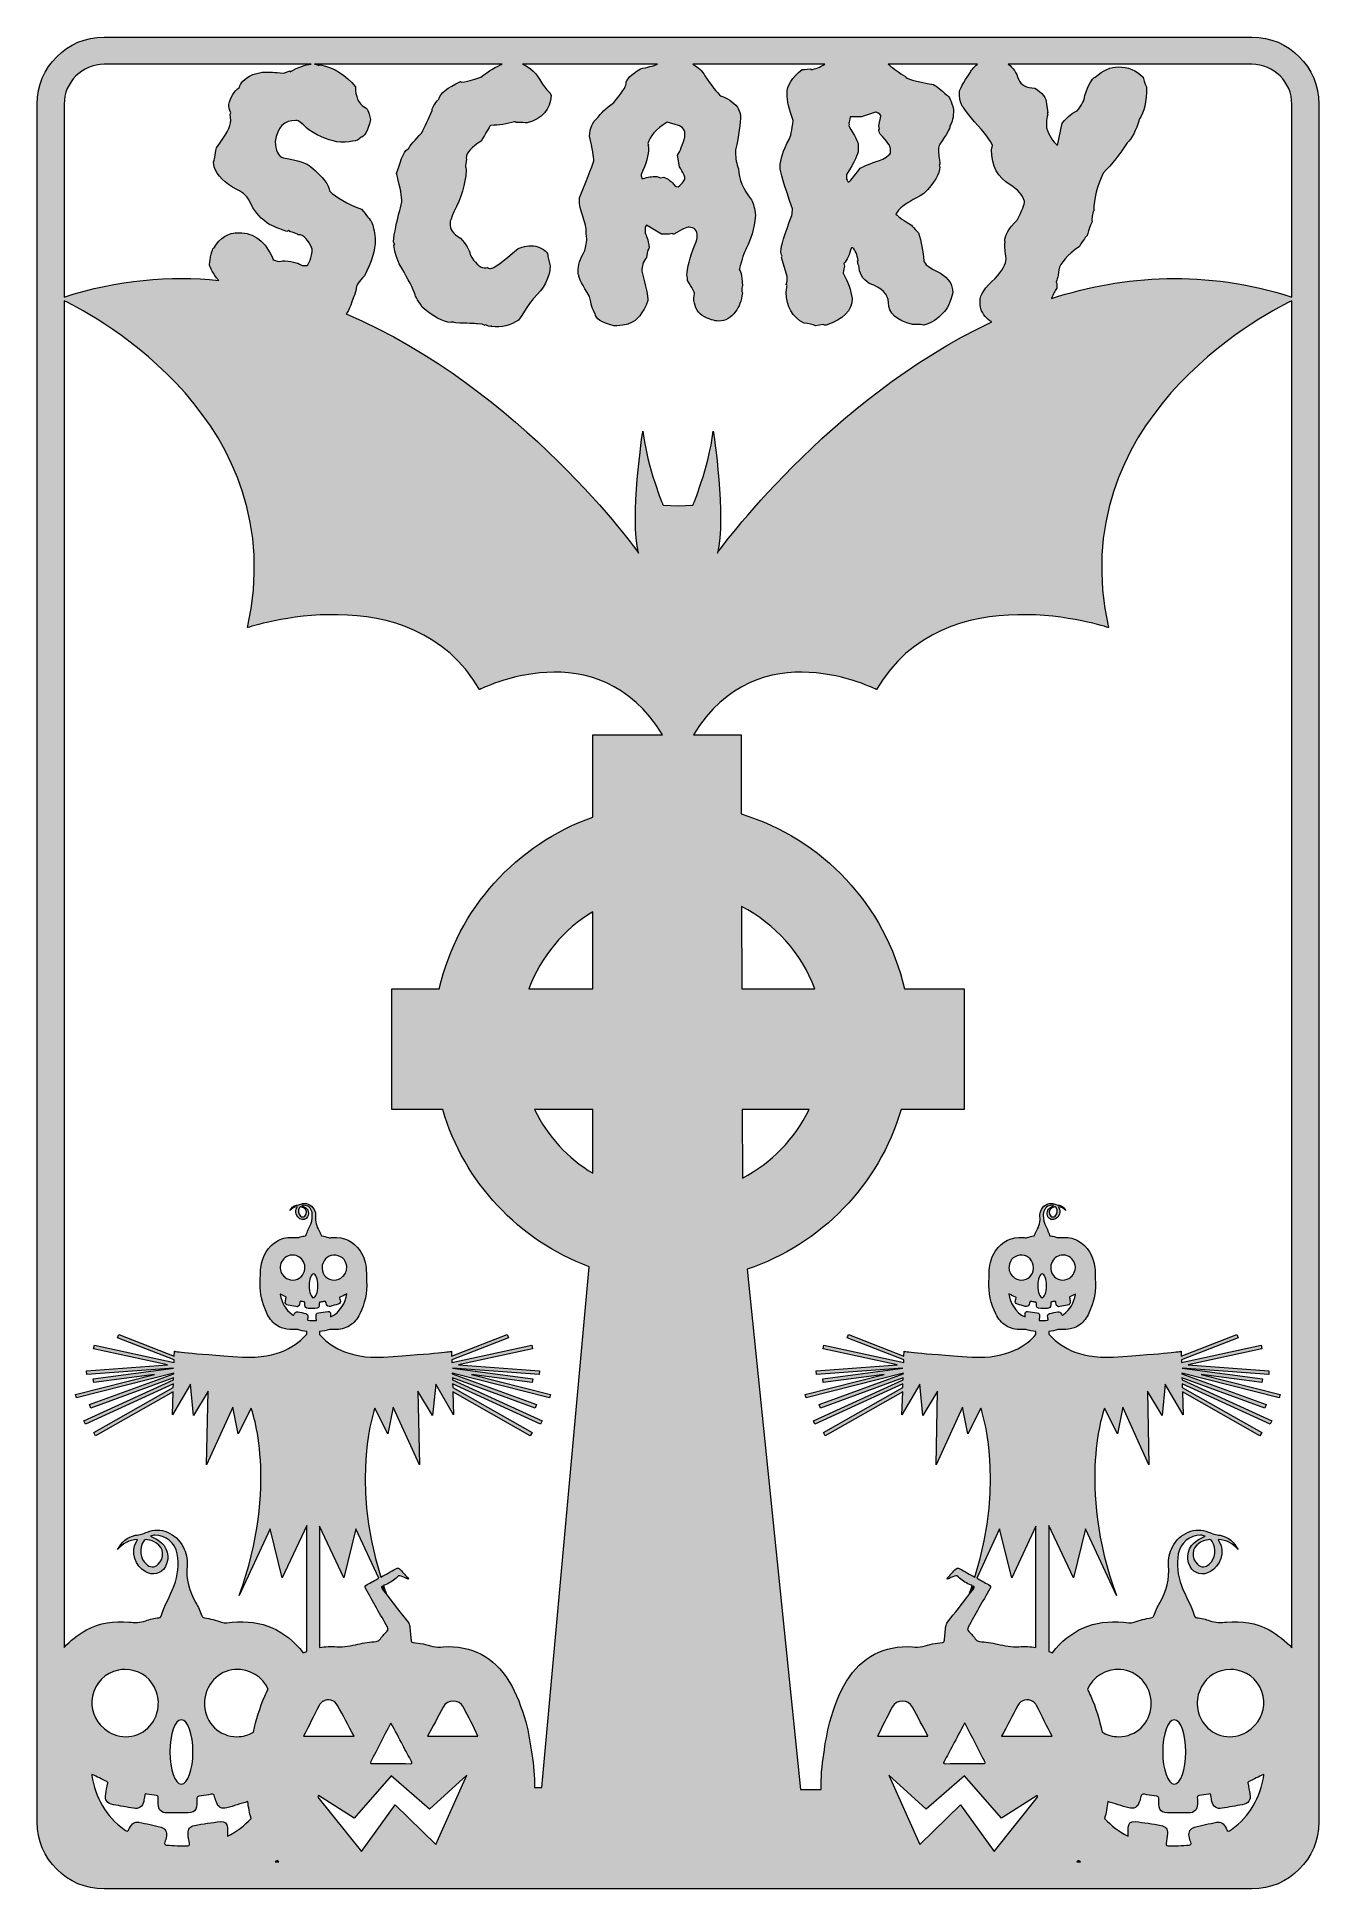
# Model space of a CAD drawing. Header units: centimetres. Extents: x 0.8 to 13.2, y -19 to -1.
import ezdxf

# ---------------------------------------------------------------- set-up
doc = ezdxf.new("R2010")
doc.units = ezdxf.units.CM
doc.header["$MEASUREMENT"] = 0
doc.layers.add('Layer 1', color=7, linetype='Continuous')

msp = doc.modelspace()

# ---------------------------------------------------------------- hatches: boundary and pattern name
at = {"layer": 'Layer 1', "true_color": 0x2e3644}
h = msp.add_hatch(color=159, dxfattribs=at)
h.dxf.hatch_style = 2
edge = h.paths.add_edge_path()
edge.add_spline(control_points=[(12.566, -1.006), (12.566, -1.006), (1.404, -1.006), (1.404, -1.006), (1.044, -1.006), (0.752, -1.299), (0.752, -1.658), (0.752, -1.658), (0.752, -18.357), (0.752, -18.357), (0.752, -18.716), (1.044, -19.009), (1.404, -19.009), (1.404, -19.009), (12.566, -19.009), (12.566, -19.009), (12.926, -19.009), (13.218, -18.716), (13.218, -18.357), (13.218, -18.357), (13.218, -1.658), (13.218, -1.658), (13.218, -1.299), (12.926, -1.006), (12.566, -1.006)], knot_values=[0, 0, 0, 0, 1, 1, 1, 2, 2, 2, 3, 3, 3, 4, 4, 4, 5, 5, 5, 6, 6, 6, 7, 7, 7, 8, 8, 8, 8], degree=3, periodic=1)
edge = h.paths.add_edge_path()
edge.add_spline(control_points=[(8.944, -1.902), (8.94, -1.902), (8.938, -1.904), (8.938, -1.909), (8.938, -1.918), (8.942, -1.931), (8.951, -1.949), (9.018, -2.02), (9.051, -2.066), (9.051, -2.089), (9.051, -2.089), (9.051, -2.135), (9.051, -2.135), (9.051, -2.143), (9.026, -2.163), (8.978, -2.195), (8.888, -2.223), (8.814, -2.252), (8.758, -2.282), (8.689, -2.371), (8.651, -2.415), (8.645, -2.415), (8.645, -2.415), (8.638, -2.415), (8.638, -2.415), (8.638, -2.408), (8.633, -2.4), (8.625, -2.388), (8.625, -2.388), (8.625, -2.342), (8.625, -2.342), (8.7, -2.219), (8.738, -2.141), (8.738, -2.109), (8.738, -2.109), (8.738, -2.062), (8.738, -2.062), (8.738, -2.031), (8.707, -1.967), (8.645, -1.869), (8.645, -1.869), (8.651, -1.855), (8.651, -1.855), (8.651, -1.855), (8.645, -1.842), (8.645, -1.842), (8.649, -1.832), (8.653, -1.812), (8.658, -1.782), (8.658, -1.782), (8.771, -1.782), (8.771, -1.782), (8.771, -1.782), (8.904, -1.736), (8.904, -1.736), (8.904, -1.736), (8.911, -1.736), (8.911, -1.736), (8.942, -1.75), (8.958, -1.763), (8.958, -1.776), (8.958, -1.776), (8.938, -1.869), (8.938, -1.869), (8.938, -1.869), (8.944, -1.902), (8.944, -1.902)], knot_values=[0, 0, 0, 0, 1, 1, 1, 2, 2, 2, 3, 3, 3, 4, 4, 4, 5, 5, 5, 6, 6, 6, 7, 7, 7, 8, 8, 8, 9, 9, 9, 10, 10, 10, 11, 11, 11, 12, 12, 12, 13, 13, 13, 14, 14, 14, 15, 15, 15, 16, 16, 16, 17, 17, 17, 18, 18, 18, 19, 19, 19, 20, 20, 20, 21, 21, 21, 22, 22, 22, 22], degree=3, periodic=1)
edge = h.paths.add_edge_path()
edge.add_spline(control_points=[(6.999, -2.268), (7.035, -2.323), (7.052, -2.358), (7.052, -2.375), (7.052, -2.398), (7.03, -2.427), (6.986, -2.462), (6.976, -2.462), (6.967, -2.459), (6.959, -2.455), (6.923, -2.41), (6.885, -2.381), (6.846, -2.368), (6.846, -2.368), (6.813, -2.375), (6.813, -2.375), (6.794, -2.366), (6.78, -2.362), (6.773, -2.362), (6.733, -2.362), (6.69, -2.368), (6.646, -2.382), (6.646, -2.382), (6.633, -2.382), (6.633, -2.382), (6.628, -2.358), (6.626, -2.345), (6.626, -2.342), (6.675, -2.24), (6.699, -2.153), (6.699, -2.082), (6.699, -2.078), (6.697, -2.071), (6.693, -2.062), (6.693, -2.062), (6.699, -2.062), (6.699, -2.062), (6.699, -2.058), (6.697, -2.051), (6.693, -2.042), (6.708, -1.971), (6.77, -1.902), (6.879, -1.835), (6.879, -1.835), (6.959, -1.855), (6.959, -1.855), (7.021, -1.871), (7.052, -1.9), (7.052, -1.942), (7.052, -1.942), (7.052, -1.975), (7.052, -1.975), (7.03, -2.055), (7.006, -2.115), (6.979, -2.155), (6.979, -2.155), (6.999, -2.268), (6.999, -2.268)], knot_values=[0, 0, 0, 0, 1, 1, 1, 2, 2, 2, 3, 3, 3, 4, 4, 4, 5, 5, 5, 6, 6, 6, 7, 7, 7, 8, 8, 8, 9, 9, 9, 10, 10, 10, 11, 11, 11, 12, 12, 12, 13, 13, 13, 14, 14, 14, 15, 15, 15, 16, 16, 16, 17, 17, 17, 18, 18, 18, 19, 19, 19, 19], degree=3, periodic=1)
edge = h.paths.add_edge_path()
edge.add_spline(control_points=[(1.016, -1.658), (1.016, -1.445), (1.19, -1.271), (1.404, -1.271), (1.404, -1.271), (3.418, -1.271), (3.418, -1.271), (3.359, -1.275), (3.292, -1.298), (3.215, -1.343), (3.215, -1.343), (3.215, -1.336), (3.215, -1.336), (3.215, -1.336), (3.149, -1.356), (3.149, -1.356), (3.103, -1.351), (3.068, -1.349), (3.042, -1.349), (3.042, -1.349), (2.942, -1.349), (2.942, -1.349), (2.942, -1.349), (2.849, -1.369), (2.849, -1.369), (2.765, -1.416), (2.722, -1.458), (2.722, -1.496), (2.668, -1.532), (2.632, -1.588), (2.616, -1.662), (2.616, -1.683), (2.623, -1.71), (2.636, -1.742), (2.636, -1.742), (2.629, -1.756), (2.629, -1.756), (2.629, -1.756), (2.636, -1.816), (2.636, -1.816), (2.636, -1.874), (2.589, -1.963), (2.496, -2.082), (2.486, -2.158), (2.477, -2.204), (2.469, -2.222), (2.469, -2.222), (2.476, -2.268), (2.476, -2.268), (2.503, -2.353), (2.576, -2.426), (2.696, -2.488), (2.761, -2.521), (2.803, -2.561), (2.822, -2.608), (2.857, -2.688), (2.91, -2.755), (2.982, -2.808), (3.017, -2.834), (3.083, -2.862), (3.182, -2.895), (3.186, -2.895), (3.193, -2.892), (3.202, -2.888), (3.206, -2.888), (3.209, -2.89), (3.209, -2.895), (3.262, -2.911), (3.289, -2.922), (3.289, -2.928), (3.345, -2.928), (3.392, -2.975), (3.429, -3.068), (3.429, -3.068), (3.429, -3.095), (3.429, -3.095), (3.409, -3.183), (3.389, -3.228), (3.369, -3.228), (3.369, -3.228), (3.329, -3.228), (3.329, -3.228), (3.304, -3.206), (3.249, -3.19), (3.162, -3.181), (3.151, -3.181), (3.133, -3.183), (3.109, -3.188), (3.079, -3.182), (3.059, -3.176), (3.049, -3.168), (2.977, -2.995), (2.866, -2.908), (2.716, -2.908), (2.61, -2.908), (2.53, -2.957), (2.476, -3.055), (2.458, -3.055), (2.443, -3.108), (2.429, -3.214), (2.429, -3.234), (2.452, -3.279), (2.496, -3.348), (2.505, -3.356), (2.512, -3.364), (2.52, -3.372), (2.042, -3.324), (1.538, -3.365), (1.016, -3.534), (1.016, -3.534), (1.016, -1.658), (1.016, -1.658)], knot_values=[0, 0, 0, 0, 1, 1, 1, 2, 2, 2, 3, 3, 3, 4, 4, 4, 5, 5, 5, 6, 6, 6, 7, 7, 7, 8, 8, 8, 9, 9, 9, 10, 10, 10, 11, 11, 11, 12, 12, 12, 13, 13, 13, 14, 14, 14, 15, 15, 15, 16, 16, 16, 17, 17, 17, 18, 18, 18, 19, 19, 19, 20, 20, 20, 21, 21, 21, 22, 22, 22, 23, 23, 23, 24, 24, 24, 25, 25, 25, 26, 26, 26, 27, 27, 27, 28, 28, 28, 29, 29, 29, 30, 30, 30, 31, 31, 31, 32, 32, 32, 33, 33, 33, 34, 34, 34, 35, 35, 35, 36, 36, 36, 37, 37, 37, 37], degree=3, periodic=1)
edge = h.paths.add_edge_path()
edge.add_spline(control_points=[(2.603, -18.494), (2.603, -18.494), (2.603, -18.415), (2.603, -18.415), (2.603, -18.371), (2.58, -18.348), (2.536, -18.354), (2.452, -18.364), (2.367, -18.376), (2.283, -18.391), (2.241, -18.398), (2.218, -18.428), (2.221, -18.47), (2.223, -18.503), (2.229, -18.535), (2.234, -18.567), (2.237, -18.582), (2.233, -18.587), (2.218, -18.588), (2.149, -18.59), (2.08, -18.589), (2.012, -18.582), (1.994, -18.58), (1.988, -18.574), (1.995, -18.555), (2.001, -18.537), (2.006, -18.517), (2.01, -18.497), (2.019, -18.458), (1.998, -18.418), (1.958, -18.408), (1.887, -18.39), (1.815, -18.374), (1.743, -18.36), (1.701, -18.351), (1.675, -18.37), (1.651, -18.419), (1.632, -18.456), (1.632, -18.456), (1.598, -18.431), (1.419, -18.3), (1.321, -18.121), (1.284, -17.905), (1.284, -17.902), (1.285, -17.9), (1.286, -17.895), (1.335, -17.918), (1.383, -17.942), (1.431, -17.965), (1.442, -17.97), (1.44, -17.979), (1.438, -17.987), (1.432, -18.019), (1.426, -18.052), (1.42, -18.084), (1.409, -18.145), (1.433, -18.18), (1.494, -18.19), (1.559, -18.202), (1.624, -18.213), (1.69, -18.225), (1.742, -18.235), (1.78, -18.209), (1.789, -18.158), (1.792, -18.139), (1.797, -18.12), (1.799, -18.101), (1.8, -18.088), (1.805, -18.083), (1.82, -18.086), (1.851, -18.091), (1.883, -18.096), (1.914, -18.1), (1.929, -18.103), (1.931, -18.109), (1.931, -18.122), (1.93, -18.142), (1.931, -18.162), (1.931, -18.182), (1.931, -18.24), (1.96, -18.269), (2.018, -18.27), (2.074, -18.27), (2.131, -18.27), (2.187, -18.27), (2.288, -18.27), (2.306, -18.251), (2.306, -18.151), (2.305, -18.106), (2.305, -18.107), (2.351, -18.103), (2.383, -18.099), (2.414, -18.095), (2.446, -18.088), (2.466, -18.084), (2.475, -18.09), (2.479, -18.109), (2.483, -18.128), (2.49, -18.146), (2.496, -18.165), (2.511, -18.213), (2.549, -18.235), (2.597, -18.221), (2.665, -18.201), (2.734, -18.18), (2.801, -18.159), (2.808, -18.215), (2.817, -18.269), (2.833, -18.323), (2.771, -18.394), (2.694, -18.454), (2.603, -18.494)], knot_values=[0, 0, 0, 0, 1, 1, 1, 2, 2, 2, 3, 3, 3, 4, 4, 4, 5, 5, 5, 6, 6, 6, 7, 7, 7, 8, 8, 8, 9, 9, 9, 10, 10, 10, 11, 11, 11, 12, 12, 12, 13, 13, 13, 14, 14, 14, 15, 15, 15, 16, 16, 16, 17, 17, 17, 18, 18, 18, 19, 19, 19, 20, 20, 20, 21, 21, 21, 22, 22, 22, 23, 23, 23, 24, 24, 24, 25, 25, 25, 26, 26, 26, 27, 27, 27, 28, 28, 28, 29, 29, 29, 30, 30, 30, 31, 31, 31, 32, 32, 32, 33, 33, 33, 34, 34, 34, 35, 35, 35, 36, 36, 36, 37, 37, 37, 37], degree=3, periodic=1)
edge = h.paths.add_edge_path()
edge.add_spline(control_points=[(1.29, -17.136), (1.317, -17.007), (1.417, -16.905), (1.543, -16.881), (1.564, -16.876), (1.586, -16.873), (1.608, -16.874), (1.735, -16.879), (1.834, -16.935), (1.893, -17.048), (1.926, -17.112), (1.938, -17.175), (1.929, -17.238), (1.916, -17.401), (1.78, -17.529), (1.614, -17.529), (1.536, -17.529), (1.463, -17.499), (1.408, -17.451), (1.406, -17.45), (1.404, -17.448), (1.402, -17.447), (1.313, -17.373), (1.267, -17.25), (1.29, -17.136)], knot_values=[0, 0, 0, 0, 1, 1, 1, 2, 2, 2, 3, 3, 3, 4, 4, 4, 5, 5, 5, 6, 6, 6, 7, 7, 7, 8, 8, 8, 8], degree=3, periodic=1)
edge = h.paths.add_edge_path()
edge.add_spline(control_points=[(2.043, -17.677), (2.043, -17.504), (2.093, -17.364), (2.155, -17.364), (2.218, -17.364), (2.268, -17.504), (2.268, -17.677), (2.268, -17.849), (2.218, -17.989), (2.155, -17.989), (2.093, -17.989), (2.043, -17.849), (2.043, -17.677)], knot_values=[0, 0, 0, 0, 1, 1, 1, 2, 2, 2, 3, 3, 3, 4, 4, 4, 4], degree=3, periodic=1)
edge = h.paths.add_edge_path()
edge.add_spline(control_points=[(2.967, -17.134), (2.918, -17.248), (2.882, -17.365), (2.856, -17.484), (2.809, -17.513), (2.755, -17.529), (2.696, -17.529), (2.527, -17.529), (2.389, -17.395), (2.381, -17.228), (2.381, -17.228), (2.381, -17.226), (2.381, -17.226), (2.38, -17.219), (2.38, -17.212), (2.38, -17.206), (2.381, -17.029), (2.517, -16.883), (2.677, -16.875), (2.823, -16.868), (2.947, -16.945), (2.999, -17.067), (2.988, -17.089), (2.977, -17.112), (2.967, -17.134)], knot_values=[0, 0, 0, 0, 1, 1, 1, 2, 2, 2, 3, 3, 3, 4, 4, 4, 5, 5, 5, 6, 6, 6, 7, 7, 7, 8, 8, 8, 8], degree=3, periodic=1)
edge = h.paths.add_edge_path()
edge.add_spline(control_points=[(3.067, -18.744), (3.075, -18.74), (3.082, -18.737), (3.089, -18.733), (3.094, -18.737), (3.099, -18.74), (3.103, -18.744), (3.103, -18.744), (3.067, -18.744), (3.067, -18.744)], knot_values=[0, 0, 0, 0, 1, 1, 1, 2, 2, 2, 3, 3, 3, 3], degree=3, periodic=1)
edge = h.paths.add_edge_path()
edge.add_spline(control_points=[(3.118, -13.226), (3.136, -13.234), (3.153, -13.243), (3.171, -13.252), (3.176, -13.254), (3.175, -13.257), (3.174, -13.26), (3.172, -13.272), (3.17, -13.284), (3.167, -13.296), (3.163, -13.318), (3.172, -13.331), (3.195, -13.335), (3.219, -13.339), (3.243, -13.344), (3.268, -13.348), (3.287, -13.352), (3.301, -13.342), (3.304, -13.323), (3.306, -13.316), (3.307, -13.309), (3.308, -13.302), (3.309, -13.297), (3.31, -13.295), (3.316, -13.296), (3.327, -13.298), (3.339, -13.3), (3.351, -13.302), (3.356, -13.303), (3.357, -13.305), (3.357, -13.31), (3.357, -13.317), (3.357, -13.325), (3.357, -13.332), (3.357, -13.354), (3.368, -13.365), (3.389, -13.365), (3.41, -13.365), (3.431, -13.365), (3.452, -13.365), (3.489, -13.365), (3.496, -13.358), (3.496, -13.32), (3.496, -13.304), (3.496, -13.304), (3.513, -13.303), (3.525, -13.301), (3.536, -13.3), (3.548, -13.297), (3.556, -13.296), (3.559, -13.298), (3.56, -13.305), (3.562, -13.312), (3.564, -13.319), (3.567, -13.326), (3.572, -13.343), (3.586, -13.352), (3.604, -13.347), (3.63, -13.339), (3.655, -13.331), (3.681, -13.323), (3.698, -13.318), (3.705, -13.304), (3.7, -13.286), (3.698, -13.278), (3.696, -13.271), (3.694, -13.264), (3.693, -13.261), (3.691, -13.258), (3.695, -13.257), (3.718, -13.248), (3.741, -13.237), (3.763, -13.225), (3.755, -13.306), (3.7, -13.406), (3.606, -13.448), (3.606, -13.438), (3.607, -13.428), (3.606, -13.419), (3.606, -13.402), (3.598, -13.394), (3.582, -13.396), (3.55, -13.4), (3.519, -13.404), (3.488, -13.409), (3.472, -13.412), (3.464, -13.424), (3.465, -13.439), (3.465, -13.451), (3.467, -13.463), (3.47, -13.475), (3.471, -13.481), (3.469, -13.483), (3.464, -13.483), (3.438, -13.483), (3.412, -13.483), (3.387, -13.48), (3.38, -13.48), (3.378, -13.477), (3.381, -13.471), (3.383, -13.464), (3.385, -13.456), (3.386, -13.449), (3.39, -13.434), (3.382, -13.42), (3.367, -13.416), (3.341, -13.409), (3.314, -13.403), (3.287, -13.398), (3.272, -13.395), (3.262, -13.402), (3.253, -13.42), (3.246, -13.434), (3.246, -13.434), (3.233, -13.425), (3.167, -13.376), (3.131, -13.309), (3.117, -13.229), (3.117, -13.228), (3.117, -13.227), (3.118, -13.226)], knot_values=[0, 0, 0, 0, 1, 1, 1, 2, 2, 2, 3, 3, 3, 4, 4, 4, 5, 5, 5, 6, 6, 6, 7, 7, 7, 8, 8, 8, 9, 9, 9, 10, 10, 10, 11, 11, 11, 12, 12, 12, 13, 13, 13, 14, 14, 14, 15, 15, 15, 16, 16, 16, 17, 17, 17, 18, 18, 18, 19, 19, 19, 20, 20, 20, 21, 21, 21, 22, 22, 22, 23, 23, 23, 24, 24, 24, 25, 25, 25, 26, 26, 26, 27, 27, 27, 28, 28, 28, 29, 29, 29, 30, 30, 30, 31, 31, 31, 32, 32, 32, 33, 33, 33, 34, 34, 34, 35, 35, 35, 36, 36, 36, 37, 37, 37, 38, 38, 38, 39, 39, 39, 40, 40, 40, 40], degree=3, periodic=1)
edge = h.paths.add_edge_path()
edge.add_spline(control_points=[(3.119, -12.944), (3.129, -12.896), (3.166, -12.858), (3.213, -12.849), (3.221, -12.847), (3.229, -12.846), (3.237, -12.847), (3.284, -12.849), (3.321, -12.869), (3.343, -12.911), (3.355, -12.935), (3.36, -12.958), (3.356, -12.982), (3.352, -13.042), (3.301, -13.09), (3.24, -13.09), (3.21, -13.09), (3.183, -13.079), (3.163, -13.061), (3.162, -13.06), (3.161, -13.06), (3.161, -13.059), (3.127, -13.032), (3.11, -12.986), (3.119, -12.944)], knot_values=[0, 0, 0, 0, 1, 1, 1, 2, 2, 2, 3, 3, 3, 4, 4, 4, 5, 5, 5, 6, 6, 6, 7, 7, 7, 8, 8, 8, 8], degree=3, periodic=1)
edge = h.paths.add_edge_path()
edge.add_spline(control_points=[(3.399, -13.144), (3.399, -13.081), (3.417, -13.029), (3.44, -13.029), (3.463, -13.029), (3.482, -13.081), (3.482, -13.144), (3.482, -13.209), (3.463, -13.26), (3.44, -13.26), (3.417, -13.26), (3.399, -13.209), (3.399, -13.144)], knot_values=[0, 0, 0, 0, 1, 1, 1, 2, 2, 2, 3, 3, 3, 4, 4, 4, 4], degree=3, periodic=1)
edge = h.paths.add_edge_path()
edge.add_spline(control_points=[(3.524, -12.97), (3.524, -12.904), (3.575, -12.85), (3.634, -12.847), (3.702, -12.844), (3.756, -12.889), (3.763, -12.955), (3.767, -12.996), (3.753, -13.029), (3.724, -13.055), (3.724, -13.056), (3.723, -13.056), (3.723, -13.056), (3.702, -13.077), (3.673, -13.09), (3.641, -13.09), (3.578, -13.09), (3.527, -13.04), (3.524, -12.978), (3.524, -12.978), (3.524, -12.977), (3.524, -12.977), (3.524, -12.975), (3.524, -12.972), (3.524, -12.97)], knot_values=[0, 0, 0, 0, 1, 1, 1, 2, 2, 2, 3, 3, 3, 4, 4, 4, 5, 5, 5, 6, 6, 6, 7, 7, 7, 8, 8, 8, 8], degree=3, periodic=1)
edge = h.paths.add_edge_path()
edge.add_spline(control_points=[(3.949, -16.091), (4.02, -16.215), (4.089, -16.34), (4.159, -16.464), (4.168, -16.481), (4.168, -16.492), (4.153, -16.506), (4.127, -16.531), (4.105, -16.559), (4.082, -16.586), (4.073, -16.596), (4.064, -16.601), (4.051, -16.603), (3.991, -16.608), (3.932, -16.616), (3.873, -16.629), (3.805, -16.644), (3.739, -16.66), (3.667, -16.654), (3.61, -16.65), (3.554, -16.653), (3.5, -16.662), (3.5, -16.662), (3.5, -15.481), (3.5, -15.481), (3.5, -15.481), (3.736, -15.984), (3.736, -15.984), (3.736, -15.984), (3.853, -15.507), (3.853, -15.507), (3.853, -15.507), (4.076, -15.987), (4.076, -15.987), (4.037, -16.008), (3.999, -16.03), (3.961, -16.05), (3.939, -16.062), (3.938, -16.07), (3.949, -16.091)], knot_values=[0, 0, 0, 0, 1, 1, 1, 2, 2, 2, 3, 3, 3, 4, 4, 4, 5, 5, 5, 6, 6, 6, 7, 7, 7, 8, 8, 8, 9, 9, 9, 10, 10, 10, 11, 11, 11, 12, 12, 12, 13, 13, 13, 13], degree=3, periodic=1)
edge = h.paths.add_edge_path()
edge.add_spline(control_points=[(4.111, -16.064), (4.111, -16.064), (4.147, -16.141), (4.147, -16.141), (4.134, -16.125), (4.122, -16.109), (4.11, -16.093), (4.102, -16.083), (4.093, -16.075), (4.111, -16.064)], knot_values=[0, 0, 0, 0, 1, 1, 1, 2, 2, 2, 3, 3, 3, 3], degree=3, periodic=1)
edge = h.paths.add_edge_path()
edge.add_spline(control_points=[(4.186, -17.406), (4.187, -17.403), (4.189, -17.401), (4.194, -17.396), (4.234, -17.47), (4.272, -17.541), (4.309, -17.612), (4.337, -17.665), (4.365, -17.718), (4.394, -17.771), (4.402, -17.786), (4.4, -17.791), (4.382, -17.791), (4.259, -17.79), (4.135, -17.79), (4.012, -17.79), (3.996, -17.79), (3.989, -17.788), (3.998, -17.771), (4.061, -17.649), (4.123, -17.527), (4.186, -17.406)], knot_values=[0, 0, 0, 0, 1, 1, 1, 2, 2, 2, 3, 3, 3, 4, 4, 4, 5, 5, 5, 6, 6, 6, 7, 7, 7, 7], degree=3, periodic=1)
edge = h.paths.add_edge_path()
edge.add_spline(control_points=[(3.496, -17.225), (3.505, -17.208), (3.517, -17.194), (3.532, -17.186), (3.579, -17.156), (3.645, -17.169), (3.675, -17.224), (3.728, -17.324), (3.781, -17.423), (3.835, -17.524), (3.835, -17.524), (3.547, -17.524), (3.547, -17.524), (3.547, -17.524), (3.343, -17.524), (3.343, -17.524), (3.394, -17.424), (3.444, -17.325), (3.496, -17.225)], knot_values=[0, 0, 0, 0, 1, 1, 1, 2, 2, 2, 3, 3, 3, 4, 4, 4, 5, 5, 5, 6, 6, 6, 6], degree=3, periodic=1)
edge = h.paths.add_edge_path()
edge.add_spline(control_points=[(4.629, -18.575), (4.629, -18.575), (4.235, -18.192), (4.235, -18.192), (4.235, -18.192), (3.907, -18.645), (3.907, -18.645), (3.907, -18.645), (3.484, -18.117), (3.484, -18.117), (3.485, -18.112), (3.487, -18.107), (3.488, -18.101), (3.488, -18.101), (3.835, -18.319), (3.835, -18.319), (3.835, -18.319), (4.196, -17.908), (4.196, -17.908), (4.196, -17.908), (4.567, -18.234), (4.567, -18.234), (4.567, -18.234), (4.932, -17.902), (4.932, -17.902), (4.932, -17.902), (4.629, -18.575), (4.629, -18.575)], knot_values=[0, 0, 0, 0, 1, 1, 1, 2, 2, 2, 3, 3, 3, 4, 4, 4, 5, 5, 5, 6, 6, 6, 7, 7, 7, 8, 8, 8, 9, 9, 9, 9], degree=3, periodic=1)
edge = h.paths.add_edge_path()
edge.add_spline(control_points=[(4.55, -17.525), (4.601, -17.429), (4.65, -17.336), (4.7, -17.241), (4.743, -17.163), (4.856, -17.163), (4.898, -17.242), (4.947, -17.336), (4.996, -17.428), (5.04, -17.525), (5.04, -17.525), (4.55, -17.525), (4.55, -17.525)], knot_values=[0, 0, 0, 0, 1, 1, 1, 2, 2, 2, 3, 3, 3, 4, 4, 4, 4], degree=3, periodic=1)
edge = h.paths.add_edge_path()
edge.add_spline(control_points=[(6.157, -12.052), (5.914, -11.905), (5.716, -11.69), (5.59, -11.433), (5.59, -11.433), (6.157, -11.433), (6.157, -11.433), (6.157, -11.433), (6.157, -12.052), (6.157, -12.052)], knot_values=[0, 0, 0, 0, 1, 1, 1, 2, 2, 2, 3, 3, 3, 3], degree=3, periodic=1)
edge = h.paths.add_edge_path()
edge.add_spline(control_points=[(6.157, -10.258), (6.157, -10.258), (5.534, -10.258), (5.534, -10.258), (5.653, -9.944), (5.874, -9.68), (6.157, -9.509), (6.157, -9.509), (6.157, -10.258), (6.157, -10.258)], knot_values=[0, 0, 0, 0, 1, 1, 1, 2, 2, 2, 3, 3, 3, 3], degree=3, periodic=1)
edge = h.paths.add_edge_path()
edge.add_spline(control_points=[(6.157, -7.79), (6.157, -7.79), (6.157, -8.589), (6.157, -8.589), (5.414, -8.851), (4.843, -9.48), (4.663, -10.258), (4.663, -10.258), (4.203, -10.258), (4.203, -10.258), (4.203, -10.258), (4.203, -11.433), (4.203, -11.433), (4.203, -11.433), (4.697, -11.433), (4.697, -11.433), (4.904, -12.139), (5.437, -12.707), (6.122, -12.96), (6.122, -12.96), (5.66, -18.024), (5.66, -18.024), (5.66, -18.024), (5.59, -18.024), (5.59, -18.024), (5.591, -17.915), (5.582, -17.806), (5.564, -17.697), (5.547, -17.592), (5.534, -17.486), (5.504, -17.383), (5.463, -17.246), (5.418, -17.111), (5.341, -16.988), (5.193, -16.752), (4.981, -16.638), (4.7, -16.655), (4.667, -16.657), (4.634, -16.662), (4.601, -16.651), (4.539, -16.632), (4.474, -16.62), (4.409, -16.612), (4.395, -16.61), (4.391, -16.604), (4.39, -16.591), (4.386, -16.546), (4.381, -16.502), (4.377, -16.458), (4.376, -16.442), (4.369, -16.429), (4.36, -16.416), (4.29, -16.326), (4.22, -16.236), (4.15, -16.145), (4.14, -16.116), (4.129, -16.087), (4.12, -16.059), (4.123, -16.057), (4.127, -16.056), (4.131, -16.054), (4.173, -16.039), (4.211, -16.016), (4.243, -15.986), (4.263, -15.966), (4.275, -15.96), (4.292, -15.968), (4.315, -15.978), (4.338, -15.987), (4.362, -15.996), (4.364, -15.995), (4.365, -15.994), (4.366, -15.992), (4.34, -15.964), (4.313, -15.936), (4.288, -15.906), (4.274, -15.889), (4.262, -15.885), (4.24, -15.897), (4.192, -15.924), (4.143, -15.951), (4.094, -15.977), (3.79, -14.997), (4.037, -14.335), (4.037, -14.335), (4.037, -14.335), (4.163, -14.585), (4.163, -14.585), (4.163, -14.585), (4.216, -14.326), (4.216, -14.326), (4.216, -14.326), (4.47, -14.885), (4.47, -14.885), (4.47, -14.885), (4.456, -14.17), (4.456, -14.17), (4.456, -14.17), (4.599, -14.406), (4.599, -14.406), (4.599, -14.406), (4.629, -14.102), (4.629, -14.102), (4.629, -14.102), (4.803, -14.4), (4.803, -14.4), (4.803, -14.4), (4.796, -14.175), (4.796, -14.175), (4.796, -14.175), (5.549, -14.603), (5.549, -14.603), (5.549, -14.603), (5.567, -14.572), (5.567, -14.572), (5.567, -14.572), (4.794, -14.133), (4.794, -14.133), (4.794, -14.133), (4.793, -14.1), (4.793, -14.1), (4.793, -14.1), (5.649, -14.491), (5.649, -14.491), (5.649, -14.491), (5.664, -14.458), (5.664, -14.458), (5.664, -14.458), (4.792, -14.061), (4.792, -14.061), (4.792, -14.061), (4.791, -14.04), (4.791, -14.04), (4.791, -14.04), (5.596, -14.334), (5.596, -14.334), (5.596, -14.334), (5.609, -14.3), (5.609, -14.3), (5.609, -14.3), (4.79, -14.002), (4.79, -14.002), (4.79, -14.002), (4.79, -13.996), (4.79, -13.996), (4.79, -13.996), (5.736, -14.235), (5.736, -14.235), (5.736, -14.235), (5.745, -14.201), (5.745, -14.201), (5.745, -14.201), (4.977, -14.007), (4.977, -14.007), (4.977, -14.007), (5.568, -14.086), (5.568, -14.086), (5.568, -14.086), (5.573, -14.051), (5.573, -14.051), (5.573, -14.051), (4.793, -13.946), (4.793, -13.946), (4.793, -13.946), (5.635, -14.007), (5.635, -14.007), (5.635, -14.007), (5.637, -13.971), (5.637, -13.971), (5.637, -13.971), (4.85, -13.914), (4.85, -13.914), (4.85, -13.914), (5.57, -13.757), (5.57, -13.757), (5.57, -13.757), (5.562, -13.722), (5.562, -13.722), (5.562, -13.722), (4.786, -13.892), (4.786, -13.892), (4.786, -13.892), (4.785, -13.866), (4.785, -13.866), (4.785, -13.866), (5.337, -13.651), (5.337, -13.651), (5.337, -13.651), (5.324, -13.618), (5.324, -13.618), (5.324, -13.618), (4.784, -13.829), (4.784, -13.829), (4.784, -13.829), (4.783, -13.782), (4.783, -13.782), (4.783, -13.782), (4.653, -13.804), (4.121, -13.838), (3.775, -13.86), (3.588, -13.72), (3.5, -13.62), (3.5, -13.62), (3.5, -13.59), (3.5, -13.59), (3.533, -13.586), (3.566, -13.58), (3.599, -13.57), (3.603, -13.569), (3.607, -13.568), (3.611, -13.569), (3.622, -13.571), (3.633, -13.571), (3.644, -13.571), (3.696, -13.571), (3.746, -13.561), (3.791, -13.534), (3.837, -13.506), (3.867, -13.465), (3.89, -13.419), (3.938, -13.319), (3.966, -13.214), (3.957, -13.102), (3.955, -13.067), (3.956, -13.031), (3.954, -12.995), (3.951, -12.926), (3.932, -12.863), (3.893, -12.805), (3.828, -12.71), (3.739, -12.666), (3.623, -12.676), (3.611, -12.677), (3.598, -12.681), (3.585, -12.676), (3.565, -12.669), (3.545, -12.664), (3.524, -12.661), (3.519, -12.66), (3.516, -12.658), (3.514, -12.653), (3.509, -12.637), (3.501, -12.621), (3.493, -12.606), (3.47, -12.564), (3.456, -12.521), (3.461, -12.472), (3.463, -12.448), (3.457, -12.426), (3.446, -12.404), (3.422, -12.355), (3.364, -12.331), (3.317, -12.351), (3.303, -12.357), (3.29, -12.361), (3.275, -12.363), (3.244, -12.368), (3.225, -12.389), (3.21, -12.414), (3.229, -12.392), (3.251, -12.379), (3.282, -12.378), (3.281, -12.381), (3.28, -12.382), (3.279, -12.384), (3.252, -12.425), (3.277, -12.474), (3.309, -12.493), (3.338, -12.51), (3.368, -12.503), (3.383, -12.475), (3.401, -12.442), (3.39, -12.403), (3.357, -12.381), (3.349, -12.375), (3.339, -12.372), (3.328, -12.366), (3.335, -12.364), (3.34, -12.363), (3.345, -12.363), (3.383, -12.361), (3.418, -12.39), (3.426, -12.43), (3.433, -12.469), (3.428, -12.507), (3.414, -12.545), (3.4, -12.582), (3.379, -12.616), (3.367, -12.655), (3.366, -12.659), (3.362, -12.66), (3.359, -12.66), (3.343, -12.662), (3.327, -12.665), (3.312, -12.671), (3.292, -12.679), (3.272, -12.678), (3.251, -12.676), (3.198, -12.671), (3.145, -12.678), (3.097, -12.704), (2.994, -12.762), (2.943, -12.855), (2.928, -12.97), (2.922, -13.022), (2.924, -13.075), (2.922, -13.127), (2.918, -13.221), (2.943, -13.309), (2.979, -13.395), (2.998, -13.439), (3.023, -13.479), (3.059, -13.511), (3.118, -13.563), (3.19, -13.575), (3.266, -13.569), (3.273, -13.568), (3.28, -13.569), (3.287, -13.571), (3.316, -13.579), (3.345, -13.586), (3.374, -13.589), (3.374, -13.589), (3.374, -13.617), (3.374, -13.617), (3.287, -13.717), (3.1, -13.86), (2.75, -13.838), (2.219, -13.804), (2.089, -13.782), (2.089, -13.782), (2.089, -13.782), (2.087, -13.829), (2.087, -13.829), (2.087, -13.829), (1.548, -13.618), (1.548, -13.618), (1.548, -13.618), (1.535, -13.651), (1.535, -13.651), (1.535, -13.651), (2.086, -13.866), (2.086, -13.866), (2.086, -13.866), (2.085, -13.892), (2.085, -13.892), (2.085, -13.892), (1.31, -13.722), (1.31, -13.722), (1.31, -13.722), (1.302, -13.757), (1.302, -13.757), (1.302, -13.757), (2.021, -13.914), (2.021, -13.914), (2.021, -13.914), (1.234, -13.971), (1.234, -13.971), (1.234, -13.971), (1.237, -14.007), (1.237, -14.007), (1.237, -14.007), (2.079, -13.946), (2.079, -13.946), (2.079, -13.946), (1.299, -14.051), (1.299, -14.051), (1.299, -14.051), (1.303, -14.086), (1.303, -14.086), (1.303, -14.086), (1.894, -14.007), (1.894, -14.007), (1.894, -14.007), (1.126, -14.201), (1.126, -14.201), (1.126, -14.201), (1.135, -14.235), (1.135, -14.235), (1.135, -14.235), (2.082, -13.996), (2.082, -13.996), (2.082, -13.996), (2.082, -14.002), (2.082, -14.002), (2.082, -14.002), (1.263, -14.3), (1.263, -14.3), (1.263, -14.3), (1.275, -14.334), (1.275, -14.334), (1.275, -14.334), (2.08, -14.04), (2.08, -14.04), (2.08, -14.04), (2.08, -14.061), (2.08, -14.061), (2.08, -14.061), (1.208, -14.458), (1.208, -14.458), (1.208, -14.458), (1.222, -14.491), (1.222, -14.491), (1.222, -14.491), (2.078, -14.1), (2.078, -14.1), (2.078, -14.1), (2.077, -14.133), (2.077, -14.133), (2.077, -14.133), (1.305, -14.572), (1.305, -14.572), (1.305, -14.572), (1.322, -14.603), (1.322, -14.603), (1.322, -14.603), (2.076, -14.175), (2.076, -14.175), (2.076, -14.175), (2.069, -14.4), (2.069, -14.4), (2.069, -14.4), (2.243, -14.102), (2.243, -14.102), (2.243, -14.102), (2.272, -14.406), (2.272, -14.406), (2.272, -14.406), (2.415, -14.17), (2.415, -14.17), (2.415, -14.17), (2.401, -14.885), (2.401, -14.885), (2.401, -14.885), (2.655, -14.326), (2.655, -14.326), (2.655, -14.326), (2.708, -14.585), (2.708, -14.585), (2.708, -14.585), (2.835, -14.335), (2.835, -14.335), (2.835, -14.335), (3.112, -15.079), (2.717, -16.157), (2.717, -16.157), (3.018, -15.507), (3.018, -15.507), (3.018, -15.507), (3.135, -15.984), (3.135, -15.984), (3.135, -15.984), (3.374, -15.475), (3.374, -15.475), (3.374, -15.475), (3.374, -16.699), (3.374, -16.699), (3.363, -16.704), (3.351, -16.707), (3.34, -16.713), (3.169, -16.491), (2.939, -16.389), (2.648, -16.415), (2.615, -16.418), (2.581, -16.428), (2.546, -16.415), (2.492, -16.395), (2.437, -16.382), (2.38, -16.373), (2.367, -16.371), (2.359, -16.365), (2.355, -16.353), (2.339, -16.309), (2.319, -16.267), (2.296, -16.227), (2.234, -16.114), (2.198, -15.996), (2.211, -15.864), (2.218, -15.801), (2.201, -15.74), (2.172, -15.683), (2.106, -15.551), (1.948, -15.484), (1.824, -15.539), (1.786, -15.556), (1.75, -15.565), (1.71, -15.571), (1.627, -15.584), (1.576, -15.641), (1.536, -15.71), (1.585, -15.651), (1.646, -15.616), (1.728, -15.613), (1.725, -15.619), (1.723, -15.624), (1.722, -15.627), (1.649, -15.737), (1.717, -15.871), (1.802, -15.923), (1.879, -15.968), (1.96, -15.948), (2.001, -15.873), (2.05, -15.784), (2.021, -15.678), (1.931, -15.619), (1.908, -15.604), (1.883, -15.595), (1.854, -15.58), (1.872, -15.573), (1.885, -15.571), (1.899, -15.57), (2.001, -15.567), (2.096, -15.644), (2.116, -15.752), (2.136, -15.857), (2.121, -15.96), (2.085, -16.06), (2.048, -16.162), (1.989, -16.254), (1.958, -16.358), (1.955, -16.369), (1.946, -16.371), (1.936, -16.372), (1.894, -16.378), (1.85, -16.386), (1.809, -16.402), (1.755, -16.422), (1.702, -16.419), (1.646, -16.414), (1.502, -16.402), (1.36, -16.419), (1.232, -16.491), (1.147, -16.539), (1.076, -16.596), (1.016, -16.66), (1.016, -16.66), (1.016, -3.569), (1.016, -3.569), (1.331, -3.723), (3.24, -4.748), (2.8, -6.747), (2.8, -6.747), (4.396, -6.211), (5.054, -7.35), (5.054, -7.35), (6.205, -6.756), (6.835, -7.79), (6.835, -7.79), (6.157, -7.79), (6.157, -7.79)], knot_values=[0, 0, 0, 0, 1, 1, 1, 2, 2, 2, 3, 3, 3, 4, 4, 4, 5, 5, 5, 6, 6, 6, 7, 7, 7, 8, 8, 8, 9, 9, 9, 10, 10, 10, 11, 11, 11, 12, 12, 12, 13, 13, 13, 14, 14, 14, 15, 15, 15, 16, 16, 16, 17, 17, 17, 18, 18, 18, 19, 19, 19, 20, 20, 20, 21, 21, 21, 22, 22, 22, 23, 23, 23, 24, 24, 24, 25, 25, 25, 26, 26, 26, 27, 27, 27, 28, 28, 28, 29, 29, 29, 30, 30, 30, 31, 31, 31, 32, 32, 32, 33, 33, 33, 34, 34, 34, 35, 35, 35, 36, 36, 36, 37, 37, 37, 38, 38, 38, 39, 39, 39, 40, 40, 40, 41, 41, 41, 42, 42, 42, 43, 43, 43, 44, 44, 44, 45, 45, 45, 46, 46, 46, 47, 47, 47, 48, 48, 48, 49, 49, 49, 50, 50, 50, 51, 51, 51, 52, 52, 52, 53, 53, 53, 54, 54, 54, 55, 55, 55, 56, 56, 56, 57, 57, 57, 58, 58, 58, 59, 59, 59, 60, 60, 60, 61, 61, 61, 62, 62, 62, 63, 63, 63, 64, 64, 64, 65, 65, 65, 66, 66, 66, 67, 67, 67, 68, 68, 68, 69, 69, 69, 70, 70, 70, 71, 71, 71, 72, 72, 72, 73, 73, 73, 74, 74, 74, 75, 75, 75, 76, 76, 76, 77, 77, 77, 78, 78, 78, 79, 79, 79, 80, 80, 80, 81, 81, 81, 82, 82, 82, 83, 83, 83, 84, 84, 84, 85, 85, 85, 86, 86, 86, 87, 87, 87, 88, 88, 88, 89, 89, 89, 90, 90, 90, 91, 91, 91, 92, 92, 92, 93, 93, 93, 94, 94, 94, 95, 95, 95, 96, 96, 96, 97, 97, 97, 98, 98, 98, 99, 99, 99, 100, 100, 100, 101, 101, 101, 102, 102, 102, 103, 103, 103, 104, 104, 104, 105, 105, 105, 106, 106, 106, 107, 107, 107, 108, 108, 108, 109, 109, 109, 110, 110, 110, 111, 111, 111, 112, 112, 112, 113, 113, 113, 114, 114, 114, 115, 115, 115, 116, 116, 116, 117, 117, 117, 118, 118, 118, 119, 119, 119, 120, 120, 120, 121, 121, 121, 122, 122, 122, 123, 123, 123, 124, 124, 124, 125, 125, 125, 126, 126, 126, 127, 127, 127, 128, 128, 128, 129, 129, 129, 130, 130, 130, 131, 131, 131, 132, 132, 132, 133, 133, 133, 134, 134, 134, 135, 135, 135, 136, 136, 136, 137, 137, 137, 138, 138, 138, 139, 139, 139, 140, 140, 140, 141, 141, 141, 142, 142, 142, 143, 143, 143, 144, 144, 144, 145, 145, 145, 146, 146, 146, 147, 147, 147, 148, 148, 148, 149, 149, 149, 150, 150, 150, 151, 151, 151, 152, 152, 152, 153, 153, 153, 154, 154, 154, 155, 155, 155, 156, 156, 156, 157, 157, 157, 158, 158, 158, 159, 159, 159, 160, 160, 160, 161, 161, 161, 162, 162, 162, 163, 163, 163, 164, 164, 164, 165, 165, 165, 166, 166, 166, 167, 167, 167, 168, 168, 168, 169, 169, 169, 170, 170, 170, 171, 171, 171, 172, 172, 172, 173, 173, 173, 174, 174, 174, 175, 175, 175, 176, 176, 176, 177, 177, 177, 178, 178, 178, 179, 179, 179, 180, 180, 180, 181, 181, 181, 182, 182, 182, 183, 183, 183, 183], degree=3, periodic=1)
edge = h.paths.add_edge_path()
edge.add_spline(control_points=[(3.318, -12.379), (3.33, -12.381), (3.34, -12.384), (3.35, -12.391), (3.377, -12.408), (3.38, -12.446), (3.357, -12.468), (3.35, -12.473), (3.343, -12.477), (3.335, -12.476), (3.326, -12.477), (3.32, -12.472), (3.314, -12.467), (3.292, -12.448), (3.287, -12.41), (3.303, -12.385), (3.307, -12.379), (3.311, -12.377), (3.318, -12.379)], knot_values=[0, 0, 0, 0, 1, 1, 1, 2, 2, 2, 3, 3, 3, 4, 4, 4, 5, 5, 5, 6, 6, 6, 6], degree=3, periodic=1)
edge = h.paths.add_edge_path()
edge.add_spline(control_points=[(1.827, -15.614), (1.857, -15.62), (1.886, -15.629), (1.913, -15.646), (1.986, -15.692), (1.994, -15.795), (1.929, -15.853), (1.913, -15.868), (1.894, -15.878), (1.871, -15.877), (1.849, -15.877), (1.831, -15.866), (1.815, -15.852), (1.755, -15.8), (1.742, -15.697), (1.786, -15.631), (1.797, -15.616), (1.807, -15.609), (1.827, -15.614)], knot_values=[0, 0, 0, 0, 1, 1, 1, 2, 2, 2, 3, 3, 3, 4, 4, 4, 5, 5, 5, 6, 6, 6, 6], degree=3, periodic=1)
edge = h.paths.add_edge_path()
edge.add_spline(control_points=[(6.985, -5.564), (6.985, -5.564), (6.84, -5.556), (6.84, -5.556), (6.84, -5.556), (6.688, -5.199), (6.643, -4.839), (6.643, -4.839), (6.513, -5.69), (6.602, -6.022), (6.602, -6.022), (5.459, -4.419), (3.758, -3.698), (3.785, -3.662), (3.817, -3.584), (3.855, -3.461), (3.855, -3.424), (3.882, -3.38), (3.935, -3.328), (4.006, -3.191), (4.041, -3.076), (4.041, -2.981), (4.041, -2.981), (4.041, -2.961), (4.041, -2.961), (4.031, -2.889), (4.02, -2.838), (4.008, -2.808), (3.99, -2.781), (3.957, -2.739), (3.908, -2.681), (3.767, -2.627), (3.663, -2.567), (3.595, -2.502), (3.595, -2.447), (3.535, -2.37), (3.415, -2.268), (3.379, -2.233), (3.29, -2.204), (3.149, -2.182), (3.095, -2.162), (3.069, -2.109), (3.069, -2.022), (3.089, -1.884), (3.155, -1.816), (3.269, -1.816), (3.269, -1.816), (3.282, -1.816), (3.282, -1.816), (3.306, -1.827), (3.344, -1.858), (3.395, -1.909), (3.507, -1.98), (3.609, -2.02), (3.702, -2.029), (3.83, -2.025), (3.895, -2.01), (3.895, -1.982), (3.934, -1.982), (3.967, -1.924), (3.995, -1.809), (3.98, -1.729), (3.96, -1.689), (3.935, -1.689), (3.877, -1.65), (3.848, -1.583), (3.848, -1.489), (3.756, -1.376), (3.643, -1.305), (3.509, -1.276), (3.504, -1.276), (3.497, -1.278), (3.489, -1.283), (3.489, -1.278), (3.475, -1.274), (3.449, -1.271), (3.449, -1.271), (5.276, -1.271), (5.276, -1.271), (5.217, -1.293), (5.148, -1.334), (5.067, -1.396), (5.022, -1.415), (4.96, -1.431), (4.881, -1.446), (4.881, -1.446), (4.869, -1.439), (4.869, -1.439), (4.743, -1.497), (4.673, -1.554), (4.659, -1.611), (4.617, -1.655), (4.595, -1.692), (4.593, -1.721), (4.558, -1.801), (4.525, -1.873), (4.493, -1.939), (4.427, -2.005), (4.383, -2.058), (4.361, -2.097), (4.333, -2.095), (4.296, -2.174), (4.248, -2.333), (4.248, -2.338), (4.25, -2.345), (4.253, -2.353), (4.286, -2.476), (4.301, -2.561), (4.298, -2.608), (4.298, -2.608), (4.288, -2.668), (4.288, -2.668), (4.266, -2.734), (4.245, -2.821), (4.226, -2.93), (4.226, -2.93), (4.22, -2.998), (4.22, -2.998), (4.22, -3.007), (4.224, -3.012), (4.231, -3.013), (4.23, -3.018), (4.227, -3.025), (4.223, -3.033), (4.226, -3.076), (4.243, -3.136), (4.275, -3.211), (4.341, -3.323), (4.391, -3.417), (4.424, -3.493), (4.423, -3.511), (4.448, -3.557), (4.498, -3.631), (4.601, -3.723), (4.695, -3.773), (4.781, -3.782), (4.782, -3.778), (4.784, -3.776), (4.788, -3.776), (4.791, -3.776), (4.803, -3.779), (4.823, -3.786), (4.935, -3.788), (5.006, -3.791), (5.036, -3.794), (5.036, -3.794), (5.082, -3.799), (5.082, -3.799), (5.082, -3.799), (5.111, -3.809), (5.111, -3.809), (5.112, -3.805), (5.114, -3.802), (5.117, -3.802), (5.117, -3.808), (5.133, -3.814), (5.164, -3.821), (5.164, -3.816), (5.166, -3.814), (5.171, -3.814), (5.171, -3.814), (5.169, -3.821), (5.169, -3.821), (5.27, -3.831), (5.359, -3.81), (5.435, -3.757), (5.52, -3.629), (5.569, -3.557), (5.582, -3.544), (5.68, -3.455), (5.733, -3.351), (5.743, -3.231), (5.743, -3.231), (5.72, -3.14), (5.72, -3.14), (5.723, -3.101), (5.685, -3.067), (5.604, -3.038), (5.54, -3.032), (5.483, -3.04), (5.43, -3.061), (5.277, -3.194), (5.187, -3.259), (5.161, -3.256), (5.161, -3.256), (5.154, -3.256), (5.154, -3.256), (5.145, -3.254), (5.137, -3.251), (5.131, -3.246), (5.124, -3.249), (5.116, -3.251), (5.107, -3.249), (5.107, -3.249), (5.101, -3.249), (5.101, -3.249), (5.054, -3.245), (5.008, -3.202), (4.964, -3.119), (4.956, -3.075), (4.925, -3.022), (4.869, -2.96), (4.797, -2.92), (4.763, -2.872), (4.768, -2.818), (4.768, -2.818), (4.768, -2.811), (4.768, -2.811), (4.769, -2.799), (4.781, -2.764), (4.806, -2.705), (4.876, -2.569), (4.916, -2.436), (4.926, -2.305), (4.927, -2.296), (4.924, -2.284), (4.917, -2.268), (4.919, -2.251), (4.922, -2.226), (4.929, -2.195), (4.929, -2.195), (4.924, -2.18), (4.924, -2.18), (4.927, -2.131), (4.977, -2.077), (5.072, -2.017), (5.117, -1.936), (5.147, -1.885), (5.162, -1.865), (5.246, -1.864), (5.323, -1.852), (5.395, -1.829), (5.4, -1.829), (5.405, -1.832), (5.412, -1.837), (5.46, -1.837), (5.495, -1.838), (5.519, -1.841), (5.664, -1.801), (5.742, -1.712), (5.753, -1.574), (5.753, -1.574), (5.743, -1.552), (5.743, -1.552), (5.713, -1.526), (5.685, -1.491), (5.657, -1.447), (5.61, -1.359), (5.548, -1.301), (5.473, -1.271), (5.473, -1.271), (6.787, -1.271), (6.787, -1.271), (6.743, -1.286), (6.687, -1.301), (6.619, -1.316), (6.526, -1.371), (6.48, -1.42), (6.48, -1.462), (6.48, -1.489), (6.44, -1.549), (6.36, -1.642), (6.28, -1.702), (6.229, -1.751), (6.206, -1.789), (6.153, -1.834), (6.126, -1.894), (6.126, -1.969), (6.153, -2.093), (6.166, -2.173), (6.166, -2.209), (6.166, -2.22), (6.12, -2.34), (6.027, -2.568), (6.027, -2.568), (6.027, -2.575), (6.027, -2.575), (6.027, -2.61), (6.029, -2.639), (6.033, -2.662), (6.073, -2.791), (6.093, -2.862), (6.093, -2.875), (6.093, -2.875), (6.093, -2.928), (6.093, -2.928), (6.093, -2.928), (6.1, -2.941), (6.1, -2.941), (6.1, -2.941), (6.093, -2.941), (6.093, -2.941), (6.093, -2.946), (6.095, -2.952), (6.1, -2.961), (6.095, -3.017), (6.086, -3.061), (6.073, -3.095), (6.033, -3.161), (6.013, -3.226), (6.013, -3.288), (6.013, -3.31), (6.015, -3.321), (6.02, -3.321), (6.02, -3.351), (6.055, -3.42), (6.126, -3.527), (6.138, -3.603), (6.155, -3.659), (6.18, -3.694), (6.18, -3.743), (6.24, -3.783), (6.36, -3.814), (6.448, -3.81), (6.502, -3.801), (6.52, -3.787), (6.587, -3.764), (6.645, -3.691), (6.693, -3.567), (6.693, -3.529), (6.673, -3.433), (6.633, -3.281), (6.633, -3.234), (6.648, -3.19), (6.679, -3.148), (6.689, -3.086), (6.698, -3.055), (6.706, -3.055), (6.692, -2.975), (6.678, -2.928), (6.666, -2.915), (6.666, -2.915), (6.666, -2.855), (6.666, -2.855), (6.666, -2.855), (6.679, -2.835), (6.679, -2.835), (6.679, -2.835), (6.826, -2.921), (6.826, -2.921), (6.826, -2.921), (6.899, -2.921), (6.899, -2.921), (6.899, -2.921), (6.933, -2.915), (6.933, -2.915), (6.933, -2.919), (6.935, -2.921), (6.939, -2.921), (6.939, -2.921), (6.946, -2.921), (6.946, -2.921), (7.021, -2.877), (7.07, -2.855), (7.092, -2.855), (7.146, -2.855), (7.172, -2.886), (7.172, -2.948), (7.172, -2.96), (7.166, -2.985), (7.152, -3.021), (7.099, -3.154), (7.072, -3.254), (7.072, -3.321), (7.077, -3.338), (7.079, -3.355), (7.079, -3.374), (7.123, -3.445), (7.146, -3.488), (7.146, -3.501), (7.146, -3.501), (7.139, -3.541), (7.139, -3.541), (7.139, -3.614), (7.166, -3.672), (7.219, -3.714), (7.287, -3.75), (7.34, -3.767), (7.379, -3.767), (7.447, -3.767), (7.502, -3.736), (7.545, -3.674), (7.579, -3.632), (7.601, -3.572), (7.612, -3.494), (7.612, -3.494), (7.605, -3.481), (7.605, -3.481), (7.605, -3.458), (7.608, -3.438), (7.612, -3.421), (7.604, -3.319), (7.593, -3.268), (7.579, -3.268), (7.605, -3.167), (7.63, -3.096), (7.652, -3.055), (7.695, -2.977), (7.724, -2.872), (7.739, -2.741), (7.732, -2.674), (7.719, -2.623), (7.699, -2.588), (7.619, -2.486), (7.576, -2.386), (7.572, -2.289), (7.554, -2.24), (7.545, -2.186), (7.545, -2.129), (7.545, -2.129), (7.545, -2.102), (7.545, -2.102), (7.576, -1.962), (7.592, -1.849), (7.592, -1.762), (7.582, -1.728), (7.573, -1.703), (7.565, -1.689), (7.515, -1.633), (7.462, -1.598), (7.406, -1.582), (7.363, -1.546), (7.31, -1.479), (7.246, -1.382), (7.22, -1.334), (7.18, -1.297), (7.129, -1.271), (7.129, -1.271), (8.414, -1.271), (8.414, -1.271), (8.366, -1.299), (8.321, -1.317), (8.278, -1.323), (8.278, -1.323), (8.278, -1.316), (8.278, -1.316), (8.223, -1.32), (8.194, -1.323), (8.192, -1.323), (8.094, -1.399), (8.045, -1.477), (8.045, -1.556), (8.045, -1.626), (8.065, -1.712), (8.105, -1.816), (8.093, -1.915), (8.079, -1.978), (8.065, -2.002), (8.007, -2.109), (7.978, -2.197), (7.978, -2.268), (7.978, -2.312), (8.018, -2.447), (8.098, -2.675), (8.098, -2.696), (8.096, -2.718), (8.092, -2.741), (8.021, -2.926), (7.985, -3.041), (7.985, -3.088), (7.985, -3.101), (7.989, -3.117), (7.998, -3.135), (7.998, -3.135), (7.992, -3.148), (7.992, -3.148), (7.992, -3.148), (8.045, -3.334), (8.045, -3.334), (8.045, -3.334), (8.045, -3.381), (8.045, -3.381), (8.045, -3.381), (8.038, -3.414), (8.038, -3.414), (8.043, -3.414), (8.045, -3.417), (8.045, -3.421), (8.045, -3.427), (8.043, -3.449), (8.038, -3.488), (8.038, -3.63), (8.096, -3.73), (8.212, -3.787), (8.257, -3.792), (8.295, -3.801), (8.325, -3.814), (8.325, -3.814), (8.398, -3.801), (8.398, -3.801), (8.407, -3.805), (8.414, -3.807), (8.418, -3.807), (8.418, -3.807), (8.425, -3.807), (8.425, -3.807), (8.593, -3.752), (8.678, -3.665), (8.678, -3.548), (8.667, -3.47), (8.638, -3.388), (8.591, -3.301), (8.591, -3.297), (8.596, -3.274), (8.605, -3.234), (8.605, -3.234), (8.598, -3.208), (8.598, -3.208), (8.629, -3.173), (8.653, -3.122), (8.671, -3.055), (8.671, -3.055), (8.685, -3.055), (8.685, -3.055), (8.709, -3.077), (8.727, -3.119), (8.738, -3.181), (8.738, -3.181), (8.731, -3.181), (8.731, -3.181), (8.735, -3.212), (8.739, -3.228), (8.744, -3.228), (8.744, -3.299), (8.778, -3.357), (8.844, -3.401), (8.969, -3.445), (9.031, -3.508), (9.031, -3.587), (9.031, -3.691), (9.109, -3.762), (9.264, -3.801), (9.264, -3.801), (9.344, -3.801), (9.344, -3.801), (9.344, -3.801), (9.377, -3.807), (9.377, -3.807), (9.452, -3.786), (9.514, -3.746), (9.564, -3.687), (9.601, -3.659), (9.632, -3.592), (9.657, -3.488), (9.657, -3.412), (9.617, -3.35), (9.537, -3.301), (9.431, -3.252), (9.377, -3.212), (9.377, -3.181), (9.368, -3.089), (9.351, -2.998), (9.324, -2.908), (9.28, -2.867), (9.257, -2.843), (9.257, -2.835), (9.182, -2.791), (9.131, -2.756), (9.104, -2.728), (9.104, -2.721), (9.12, -2.702), (9.151, -2.668), (9.196, -2.63), (9.272, -2.584), (9.377, -2.528), (9.479, -2.423), (9.531, -2.336), (9.531, -2.268), (9.531, -2.264), (9.528, -2.257), (9.524, -2.249), (9.528, -2.249), (9.531, -2.246), (9.531, -2.242), (9.531, -2.233), (9.526, -2.191), (9.517, -2.115), (9.517, -2.115), (9.517, -2.102), (9.517, -2.102), (9.517, -2.083), (9.522, -2.065), (9.531, -2.049), (9.597, -1.954), (9.63, -1.894), (9.63, -1.869), (9.653, -1.838), (9.664, -1.784), (9.664, -1.709), (9.645, -1.628), (9.623, -1.581), (9.597, -1.569), (9.543, -1.519), (9.501, -1.486), (9.471, -1.469), (9.289, -1.436), (9.197, -1.409), (9.197, -1.389), (9.136, -1.355), (9.083, -1.317), (9.038, -1.276), (9.035, -1.274), (9.032, -1.273), (9.029, -1.271), (9.029, -1.271), (9.898, -1.271), (9.898, -1.271), (9.865, -1.294), (9.841, -1.32), (9.829, -1.349), (9.758, -1.451), (9.722, -1.516), (9.722, -1.542), (9.722, -1.589), (9.729, -1.629), (9.742, -1.662), (9.742, -1.672), (9.784, -1.728), (9.869, -1.829), (9.972, -1.94), (10.03, -2.018), (10.042, -2.062), (10.042, -2.062), (10.035, -2.102), (10.035, -2.102), (10.035, -2.26), (10.095, -2.373), (10.215, -2.442), (10.288, -2.487), (10.335, -2.541), (10.355, -2.602), (10.355, -2.63), (10.331, -2.693), (10.282, -2.788), (10.202, -2.865), (10.162, -2.934), (10.162, -2.995), (10.166, -2.995), (10.168, -2.997), (10.168, -3.001), (10.168, -3.001), (10.162, -3.015), (10.162, -3.015), (10.162, -3.045), (10.166, -3.093), (10.175, -3.161), (10.175, -3.213), (10.14, -3.278), (10.068, -3.354), (9.971, -3.438), (9.922, -3.511), (9.922, -3.574), (9.922, -3.574), (9.922, -3.587), (9.922, -3.587), (9.922, -3.603), (9.924, -3.623), (9.929, -3.647), (9.951, -3.706), (9.987, -3.748), (10.037, -3.776), (8.433, -4.528), (7.368, -6.022), (7.368, -6.022), (7.458, -5.69), (7.328, -4.839), (7.328, -4.839), (7.282, -5.199), (7.13, -5.556), (7.13, -5.556), (7.13, -5.556), (6.985, -5.564), (6.985, -5.564)], knot_values=[0, 0, 0, 0, 1, 1, 1, 2, 2, 2, 3, 3, 3, 4, 4, 4, 5, 5, 5, 6, 6, 6, 7, 7, 7, 8, 8, 8, 9, 9, 9, 10, 10, 10, 11, 11, 11, 12, 12, 12, 13, 13, 13, 14, 14, 14, 15, 15, 15, 16, 16, 16, 17, 17, 17, 18, 18, 18, 19, 19, 19, 20, 20, 20, 21, 21, 21, 22, 22, 22, 23, 23, 23, 24, 24, 24, 25, 25, 25, 26, 26, 26, 27, 27, 27, 28, 28, 28, 29, 29, 29, 30, 30, 30, 31, 31, 31, 32, 32, 32, 33, 33, 33, 34, 34, 34, 35, 35, 35, 36, 36, 36, 37, 37, 37, 38, 38, 38, 39, 39, 39, 40, 40, 40, 41, 41, 41, 42, 42, 42, 43, 43, 43, 44, 44, 44, 45, 45, 45, 46, 46, 46, 47, 47, 47, 48, 48, 48, 49, 49, 49, 50, 50, 50, 51, 51, 51, 52, 52, 52, 53, 53, 53, 54, 54, 54, 55, 55, 55, 56, 56, 56, 57, 57, 57, 58, 58, 58, 59, 59, 59, 60, 60, 60, 61, 61, 61, 62, 62, 62, 63, 63, 63, 64, 64, 64, 65, 65, 65, 66, 66, 66, 67, 67, 67, 68, 68, 68, 69, 69, 69, 70, 70, 70, 71, 71, 71, 72, 72, 72, 73, 73, 73, 74, 74, 74, 75, 75, 75, 76, 76, 76, 77, 77, 77, 78, 78, 78, 79, 79, 79, 80, 80, 80, 81, 81, 81, 82, 82, 82, 83, 83, 83, 84, 84, 84, 85, 85, 85, 86, 86, 86, 87, 87, 87, 88, 88, 88, 89, 89, 89, 90, 90, 90, 91, 91, 91, 92, 92, 92, 93, 93, 93, 94, 94, 94, 95, 95, 95, 96, 96, 96, 97, 97, 97, 98, 98, 98, 99, 99, 99, 100, 100, 100, 101, 101, 101, 102, 102, 102, 103, 103, 103, 104, 104, 104, 105, 105, 105, 106, 106, 106, 107, 107, 107, 108, 108, 108, 109, 109, 109, 110, 110, 110, 111, 111, 111, 112, 112, 112, 113, 113, 113, 114, 114, 114, 115, 115, 115, 116, 116, 116, 117, 117, 117, 118, 118, 118, 119, 119, 119, 120, 120, 120, 121, 121, 121, 122, 122, 122, 123, 123, 123, 124, 124, 124, 125, 125, 125, 126, 126, 126, 127, 127, 127, 128, 128, 128, 129, 129, 129, 130, 130, 130, 131, 131, 131, 132, 132, 132, 133, 133, 133, 134, 134, 134, 135, 135, 135, 136, 136, 136, 137, 137, 137, 138, 138, 138, 139, 139, 139, 140, 140, 140, 141, 141, 141, 142, 142, 142, 143, 143, 143, 144, 144, 144, 145, 145, 145, 146, 146, 146, 147, 147, 147, 148, 148, 148, 149, 149, 149, 150, 150, 150, 151, 151, 151, 152, 152, 152, 153, 153, 153, 154, 154, 154, 155, 155, 155, 156, 156, 156, 157, 157, 157, 158, 158, 158, 159, 159, 159, 160, 160, 160, 161, 161, 161, 162, 162, 162, 163, 163, 163, 164, 164, 164, 165, 165, 165, 166, 166, 166, 167, 167, 167, 168, 168, 168, 169, 169, 169, 170, 170, 170, 171, 171, 171, 172, 172, 172, 173, 173, 173, 174, 174, 174, 175, 175, 175, 176, 176, 176, 177, 177, 177, 178, 178, 178, 179, 179, 179, 180, 180, 180, 181, 181, 181, 182, 182, 182, 183, 183, 183, 184, 184, 184, 185, 185, 185, 186, 186, 186, 187, 187, 187, 188, 188, 188, 189, 189, 189, 190, 190, 190, 191, 191, 191, 192, 192, 192, 193, 193, 193, 194, 194, 194, 195, 195, 195, 196, 196, 196, 197, 197, 197, 198, 198, 198, 199, 199, 199, 200, 200, 200, 201, 201, 201, 202, 202, 202, 203, 203, 203, 204, 204, 204, 205, 205, 205, 206, 206, 206, 207, 207, 207, 208, 208, 208, 209, 209, 209, 210, 210, 210, 211, 211, 211, 212, 212, 212, 213, 213, 213, 214, 214, 214, 215, 215, 215, 216, 216, 216, 217, 217, 217, 218, 218, 218, 219, 219, 219, 220, 220, 220, 221, 221, 221, 222, 222, 222, 223, 223, 223, 224, 224, 224, 224], degree=3, periodic=1)
edge = h.paths.add_edge_path()
edge.add_spline(control_points=[(7.604, -9.459), (7.929, -9.627), (8.186, -9.911), (8.316, -10.258), (8.316, -10.258), (7.606, -10.258), (7.606, -10.258), (7.606, -10.258), (7.604, -9.459), (7.604, -9.459)], knot_values=[0, 0, 0, 0, 1, 1, 1, 2, 2, 2, 3, 3, 3, 3], degree=3, periodic=1)
edge = h.paths.add_edge_path()
edge.add_spline(control_points=[(7.61, -11.433), (7.61, -11.433), (8.26, -11.433), (8.26, -11.433), (8.12, -11.718), (7.893, -11.951), (7.613, -12.098), (7.613, -12.098), (7.61, -11.433), (7.61, -11.433)], knot_values=[0, 0, 0, 0, 1, 1, 1, 2, 2, 2, 3, 3, 3, 3], degree=3, periodic=1)
edge = h.paths.add_edge_path()
edge.add_spline(control_points=[(10.06, -18.645), (10.06, -18.645), (9.731, -18.192), (9.731, -18.192), (9.731, -18.192), (9.337, -18.575), (9.337, -18.575), (9.337, -18.575), (9.034, -17.902), (9.034, -17.902), (9.034, -17.902), (9.399, -18.234), (9.399, -18.234), (9.399, -18.234), (9.77, -17.908), (9.77, -17.908), (9.77, -17.908), (10.132, -18.319), (10.132, -18.319), (10.132, -18.319), (10.478, -18.101), (10.478, -18.101), (10.479, -18.107), (10.481, -18.112), (10.482, -18.117), (10.482, -18.117), (10.06, -18.645), (10.06, -18.645)], knot_values=[0, 0, 0, 0, 1, 1, 1, 2, 2, 2, 3, 3, 3, 4, 4, 4, 5, 5, 5, 6, 6, 6, 7, 7, 7, 8, 8, 8, 9, 9, 9, 9], degree=3, periodic=1)
edge = h.paths.add_edge_path()
edge.add_spline(control_points=[(8.926, -17.525), (8.971, -17.428), (9.019, -17.336), (9.068, -17.242), (9.11, -17.163), (9.224, -17.163), (9.266, -17.241), (9.316, -17.336), (9.366, -17.429), (9.416, -17.525), (9.416, -17.525), (8.926, -17.525), (8.926, -17.525)], knot_values=[0, 0, 0, 0, 1, 1, 1, 2, 2, 2, 3, 3, 3, 4, 4, 4, 4], degree=3, periodic=1)
edge = h.paths.add_edge_path()
edge.add_spline(control_points=[(10.017, -16.091), (10.028, -16.07), (10.027, -16.062), (10.005, -16.05), (9.967, -16.03), (9.929, -16.008), (9.891, -15.987), (9.891, -15.987), (10.113, -15.507), (10.113, -15.507), (10.113, -15.507), (10.23, -15.984), (10.23, -15.984), (10.23, -15.984), (10.466, -15.481), (10.466, -15.481), (10.466, -15.481), (10.466, -16.662), (10.466, -16.662), (10.412, -16.653), (10.357, -16.65), (10.3, -16.654), (10.228, -16.66), (10.161, -16.644), (10.093, -16.629), (10.035, -16.616), (9.976, -16.608), (9.916, -16.603), (9.902, -16.601), (9.893, -16.596), (9.884, -16.586), (9.862, -16.559), (9.839, -16.531), (9.814, -16.506), (9.799, -16.492), (9.798, -16.481), (9.807, -16.464), (9.877, -16.34), (9.946, -16.215), (10.017, -16.091)], knot_values=[0, 0, 0, 0, 1, 1, 1, 2, 2, 2, 3, 3, 3, 4, 4, 4, 5, 5, 5, 6, 6, 6, 7, 7, 7, 8, 8, 8, 9, 9, 9, 10, 10, 10, 11, 11, 11, 12, 12, 12, 13, 13, 13, 13], degree=3, periodic=1)
edge = h.paths.add_edge_path()
edge.add_spline(control_points=[(9.82, -16.141), (9.82, -16.141), (9.855, -16.064), (9.855, -16.064), (9.873, -16.075), (9.865, -16.083), (9.857, -16.093), (9.844, -16.109), (9.832, -16.125), (9.82, -16.141)], knot_values=[0, 0, 0, 0, 1, 1, 1, 2, 2, 2, 3, 3, 3, 3], degree=3, periodic=1)
edge = h.paths.add_edge_path()
edge.add_spline(control_points=[(9.968, -17.771), (9.977, -17.788), (9.97, -17.79), (9.954, -17.79), (9.832, -17.79), (9.708, -17.79), (9.584, -17.791), (9.566, -17.791), (9.564, -17.786), (9.572, -17.771), (9.601, -17.718), (9.629, -17.665), (9.657, -17.612), (9.695, -17.541), (9.733, -17.47), (9.772, -17.396), (9.777, -17.401), (9.779, -17.403), (9.78, -17.406), (9.843, -17.527), (9.905, -17.649), (9.968, -17.771)], knot_values=[0, 0, 0, 0, 1, 1, 1, 2, 2, 2, 3, 3, 3, 4, 4, 4, 5, 5, 5, 6, 6, 6, 7, 7, 7, 7], degree=3, periodic=1)
edge = h.paths.add_edge_path()
edge.add_spline(control_points=[(10.419, -17.524), (10.419, -17.524), (10.132, -17.524), (10.132, -17.524), (10.186, -17.423), (10.238, -17.324), (10.291, -17.224), (10.321, -17.169), (10.387, -17.156), (10.434, -17.186), (10.449, -17.194), (10.462, -17.208), (10.471, -17.225), (10.522, -17.325), (10.572, -17.424), (10.623, -17.524), (10.623, -17.524), (10.419, -17.524), (10.419, -17.524)], knot_values=[0, 0, 0, 0, 1, 1, 1, 2, 2, 2, 3, 3, 3, 4, 4, 4, 5, 5, 5, 6, 6, 6, 6], degree=3, periodic=1)
edge = h.paths.add_edge_path()
edge.add_spline(control_points=[(10.271, -13.257), (10.275, -13.258), (10.274, -13.261), (10.273, -13.264), (10.271, -13.271), (10.268, -13.278), (10.266, -13.286), (10.261, -13.304), (10.268, -13.318), (10.286, -13.323), (10.311, -13.331), (10.336, -13.339), (10.362, -13.347), (10.38, -13.352), (10.394, -13.343), (10.4, -13.326), (10.402, -13.319), (10.404, -13.312), (10.406, -13.305), (10.407, -13.298), (10.411, -13.296), (10.418, -13.297), (10.43, -13.3), (10.442, -13.301), (10.453, -13.303), (10.47, -13.304), (10.47, -13.304), (10.47, -13.32), (10.47, -13.358), (10.477, -13.365), (10.514, -13.365), (10.535, -13.365), (10.556, -13.365), (10.577, -13.365), (10.599, -13.365), (10.609, -13.354), (10.609, -13.332), (10.609, -13.325), (10.61, -13.317), (10.609, -13.31), (10.609, -13.305), (10.61, -13.303), (10.616, -13.302), (10.627, -13.3), (10.639, -13.298), (10.65, -13.296), (10.656, -13.295), (10.658, -13.297), (10.658, -13.302), (10.659, -13.309), (10.661, -13.316), (10.662, -13.323), (10.665, -13.342), (10.68, -13.352), (10.699, -13.348), (10.723, -13.344), (10.747, -13.339), (10.771, -13.335), (10.794, -13.331), (10.803, -13.318), (10.799, -13.296), (10.797, -13.284), (10.795, -13.272), (10.792, -13.26), (10.792, -13.257), (10.791, -13.254), (10.795, -13.252), (10.813, -13.243), (10.831, -13.234), (10.849, -13.226), (10.849, -13.227), (10.849, -13.228), (10.849, -13.229), (10.836, -13.309), (10.799, -13.376), (10.733, -13.425), (10.72, -13.434), (10.72, -13.434), (10.713, -13.42), (10.704, -13.402), (10.695, -13.395), (10.679, -13.398), (10.652, -13.403), (10.626, -13.409), (10.599, -13.416), (10.584, -13.42), (10.576, -13.434), (10.58, -13.449), (10.582, -13.456), (10.583, -13.464), (10.586, -13.471), (10.588, -13.477), (10.586, -13.48), (10.579, -13.48), (10.554, -13.483), (10.528, -13.483), (10.503, -13.483), (10.497, -13.483), (10.496, -13.481), (10.497, -13.475), (10.499, -13.463), (10.501, -13.451), (10.502, -13.439), (10.503, -13.424), (10.494, -13.412), (10.479, -13.409), (10.447, -13.404), (10.416, -13.4), (10.385, -13.396), (10.368, -13.394), (10.36, -13.402), (10.36, -13.419), (10.36, -13.428), (10.36, -13.438), (10.36, -13.448), (10.266, -13.406), (10.211, -13.306), (10.203, -13.225), (10.226, -13.237), (10.248, -13.248), (10.271, -13.257)], knot_values=[0, 0, 0, 0, 1, 1, 1, 2, 2, 2, 3, 3, 3, 4, 4, 4, 5, 5, 5, 6, 6, 6, 7, 7, 7, 8, 8, 8, 9, 9, 9, 10, 10, 10, 11, 11, 11, 12, 12, 12, 13, 13, 13, 14, 14, 14, 15, 15, 15, 16, 16, 16, 17, 17, 17, 18, 18, 18, 19, 19, 19, 20, 20, 20, 21, 21, 21, 22, 22, 22, 23, 23, 23, 24, 24, 24, 25, 25, 25, 26, 26, 26, 27, 27, 27, 28, 28, 28, 29, 29, 29, 30, 30, 30, 31, 31, 31, 32, 32, 32, 33, 33, 33, 34, 34, 34, 35, 35, 35, 36, 36, 36, 37, 37, 37, 38, 38, 38, 39, 39, 39, 40, 40, 40, 40], degree=3, periodic=1)
edge = h.paths.add_edge_path()
edge.add_spline(control_points=[(10.204, -12.955), (10.21, -12.889), (10.265, -12.844), (10.332, -12.847), (10.392, -12.85), (10.442, -12.904), (10.443, -12.97), (10.443, -12.972), (10.442, -12.975), (10.442, -12.977), (10.442, -12.977), (10.442, -12.978), (10.442, -12.978), (10.439, -13.04), (10.388, -13.09), (10.325, -13.09), (10.293, -13.09), (10.264, -13.077), (10.243, -13.056), (10.243, -13.056), (10.243, -13.056), (10.242, -13.055), (10.213, -13.029), (10.2, -12.996), (10.204, -12.955)], knot_values=[0, 0, 0, 0, 1, 1, 1, 2, 2, 2, 3, 3, 3, 4, 4, 4, 5, 5, 5, 6, 6, 6, 7, 7, 7, 8, 8, 8, 8], degree=3, periodic=1)
edge = h.paths.add_edge_path()
edge.add_spline(control_points=[(10.484, -13.144), (10.484, -13.081), (10.503, -13.029), (10.526, -13.029), (10.549, -13.029), (10.568, -13.081), (10.568, -13.144), (10.568, -13.209), (10.549, -13.26), (10.526, -13.26), (10.503, -13.26), (10.484, -13.209), (10.484, -13.144)], knot_values=[0, 0, 0, 0, 1, 1, 1, 2, 2, 2, 3, 3, 3, 4, 4, 4, 4], degree=3, periodic=1)
edge = h.paths.add_edge_path()
edge.add_spline(control_points=[(10.61, -12.982), (10.607, -12.958), (10.611, -12.935), (10.623, -12.911), (10.645, -12.869), (10.682, -12.849), (10.729, -12.847), (10.737, -12.846), (10.745, -12.847), (10.753, -12.849), (10.8, -12.858), (10.837, -12.896), (10.847, -12.944), (10.856, -12.986), (10.839, -13.032), (10.805, -13.059), (10.805, -13.06), (10.804, -13.06), (10.804, -13.061), (10.783, -13.079), (10.756, -13.09), (10.727, -13.09), (10.665, -13.09), (10.615, -13.042), (10.61, -12.982)], knot_values=[0, 0, 0, 0, 1, 1, 1, 2, 2, 2, 3, 3, 3, 4, 4, 4, 5, 5, 5, 6, 6, 6, 7, 7, 7, 8, 8, 8, 8], degree=3, periodic=1)
edge = h.paths.add_edge_path()
edge.add_spline(control_points=[(10.863, -18.744), (10.867, -18.74), (10.872, -18.737), (10.877, -18.733), (10.884, -18.737), (10.892, -18.74), (10.899, -18.744), (10.899, -18.744), (10.863, -18.744), (10.863, -18.744)], knot_values=[0, 0, 0, 0, 1, 1, 1, 2, 2, 2, 3, 3, 3, 3], degree=3, periodic=1)
edge = h.paths.add_edge_path()
edge.add_spline(control_points=[(10.999, -17.134), (10.989, -17.112), (10.978, -17.089), (10.967, -17.067), (11.02, -16.945), (11.143, -16.868), (11.289, -16.875), (11.449, -16.883), (11.585, -17.029), (11.587, -17.206), (11.587, -17.212), (11.586, -17.219), (11.585, -17.226), (11.585, -17.226), (11.585, -17.228), (11.585, -17.228), (11.578, -17.395), (11.439, -17.529), (11.27, -17.529), (11.211, -17.529), (11.157, -17.513), (11.11, -17.484), (11.084, -17.365), (11.049, -17.248), (10.999, -17.134)], knot_values=[0, 0, 0, 0, 1, 1, 1, 2, 2, 2, 3, 3, 3, 4, 4, 4, 5, 5, 5, 6, 6, 6, 7, 7, 7, 8, 8, 8, 8], degree=3, periodic=1)
edge = h.paths.add_edge_path()
edge.add_spline(control_points=[(12.368, -18.431), (12.334, -18.456), (12.334, -18.456), (12.316, -18.419), (12.291, -18.37), (12.265, -18.351), (12.223, -18.36), (12.151, -18.374), (12.079, -18.39), (12.008, -18.408), (11.968, -18.418), (11.947, -18.458), (11.956, -18.497), (11.96, -18.517), (11.965, -18.537), (11.972, -18.555), (11.979, -18.574), (11.972, -18.58), (11.955, -18.582), (11.886, -18.589), (11.817, -18.59), (11.748, -18.588), (11.733, -18.587), (11.729, -18.582), (11.732, -18.567), (11.737, -18.535), (11.743, -18.503), (11.745, -18.47), (11.748, -18.428), (11.725, -18.398), (11.683, -18.391), (11.599, -18.376), (11.515, -18.364), (11.43, -18.354), (11.386, -18.348), (11.364, -18.371), (11.363, -18.415), (11.363, -18.415), (11.363, -18.494), (11.363, -18.494), (11.273, -18.454), (11.196, -18.394), (11.134, -18.323), (11.149, -18.269), (11.159, -18.215), (11.165, -18.159), (11.232, -18.18), (11.301, -18.201), (11.369, -18.221), (11.417, -18.235), (11.456, -18.213), (11.471, -18.165), (11.476, -18.146), (11.483, -18.128), (11.487, -18.109), (11.491, -18.09), (11.5, -18.084), (11.521, -18.088), (11.552, -18.095), (11.583, -18.099), (11.615, -18.103), (11.661, -18.107), (11.661, -18.106), (11.66, -18.151), (11.66, -18.251), (11.679, -18.27), (11.779, -18.27), (11.836, -18.27), (11.892, -18.27), (11.949, -18.27), (12.007, -18.269), (12.035, -18.24), (12.036, -18.182), (12.036, -18.162), (12.036, -18.142), (12.035, -18.122), (12.035, -18.109), (12.037, -18.103), (12.052, -18.1), (12.084, -18.096), (12.115, -18.091), (12.146, -18.086), (12.161, -18.083), (12.166, -18.088), (12.167, -18.101), (12.17, -18.12), (12.174, -18.139), (12.177, -18.158), (12.186, -18.209), (12.225, -18.235), (12.276, -18.225), (12.342, -18.213), (12.407, -18.202), (12.472, -18.19), (12.533, -18.18), (12.557, -18.145), (12.546, -18.084), (12.54, -18.052), (12.535, -18.019), (12.528, -17.987), (12.527, -17.979), (12.524, -17.97), (12.535, -17.965), (12.584, -17.942), (12.632, -17.918), (12.681, -17.895), (12.681, -17.9), (12.682, -17.902), (12.682, -17.905), (12.645, -18.121), (12.547, -18.3), (12.368, -18.431)], knot_values=[0, 0, 0, 0, 1, 1, 1, 2, 2, 2, 3, 3, 3, 4, 4, 4, 5, 5, 5, 6, 6, 6, 7, 7, 7, 8, 8, 8, 9, 9, 9, 10, 10, 10, 11, 11, 11, 12, 12, 12, 13, 13, 13, 14, 14, 14, 15, 15, 15, 16, 16, 16, 17, 17, 17, 18, 18, 18, 19, 19, 19, 20, 20, 20, 21, 21, 21, 22, 22, 22, 23, 23, 23, 24, 24, 24, 25, 25, 25, 26, 26, 26, 27, 27, 27, 28, 28, 28, 29, 29, 29, 30, 30, 30, 31, 31, 31, 32, 32, 32, 33, 33, 33, 34, 34, 34, 35, 35, 35, 36, 36, 36, 37, 37, 37, 37], degree=3, periodic=1)
edge = h.paths.add_edge_path()
edge.add_spline(control_points=[(11.699, -17.677), (11.699, -17.504), (11.749, -17.364), (11.811, -17.364), (11.873, -17.364), (11.923, -17.504), (11.923, -17.677), (11.923, -17.849), (11.873, -17.989), (11.811, -17.989), (11.749, -17.989), (11.699, -17.849), (11.699, -17.677)], knot_values=[0, 0, 0, 0, 1, 1, 1, 2, 2, 2, 3, 3, 3, 4, 4, 4, 4], degree=3, periodic=1)
edge = h.paths.add_edge_path()
edge.add_spline(control_points=[(12.073, -17.048), (12.133, -16.935), (12.231, -16.879), (12.358, -16.874), (12.38, -16.873), (12.402, -16.876), (12.423, -16.881), (12.55, -16.905), (12.649, -17.007), (12.676, -17.136), (12.699, -17.25), (12.654, -17.373), (12.564, -17.447), (12.562, -17.448), (12.56, -17.45), (12.558, -17.451), (12.503, -17.499), (12.431, -17.529), (12.352, -17.529), (12.186, -17.529), (12.05, -17.401), (12.037, -17.238), (12.028, -17.175), (12.04, -17.112), (12.073, -17.048)], knot_values=[0, 0, 0, 0, 1, 1, 1, 2, 2, 2, 3, 3, 3, 4, 4, 4, 5, 5, 5, 6, 6, 6, 7, 7, 7, 8, 8, 8, 8], degree=3, periodic=1)
edge = h.paths.add_edge_path()
edge.add_spline(control_points=[(12.954, -16.664), (12.893, -16.598), (12.821, -16.54), (12.734, -16.491), (12.606, -16.419), (12.465, -16.402), (12.32, -16.414), (12.264, -16.419), (12.211, -16.422), (12.157, -16.402), (12.116, -16.386), (12.073, -16.378), (12.03, -16.372), (12.021, -16.371), (12.011, -16.369), (12.009, -16.358), (11.977, -16.254), (11.918, -16.162), (11.881, -16.06), (11.845, -15.96), (11.83, -15.857), (11.85, -15.752), (11.87, -15.644), (11.965, -15.567), (12.067, -15.57), (12.081, -15.571), (12.094, -15.573), (12.113, -15.58), (12.084, -15.595), (12.058, -15.604), (12.036, -15.619), (11.945, -15.678), (11.916, -15.784), (11.965, -15.873), (12.006, -15.948), (12.088, -15.968), (12.164, -15.923), (12.25, -15.871), (12.317, -15.737), (12.245, -15.627), (12.243, -15.624), (12.241, -15.619), (12.238, -15.613), (12.32, -15.616), (12.381, -15.651), (12.431, -15.71), (12.391, -15.641), (12.339, -15.584), (12.256, -15.571), (12.217, -15.565), (12.18, -15.556), (12.143, -15.539), (12.018, -15.484), (11.86, -15.551), (11.794, -15.683), (11.766, -15.74), (11.749, -15.801), (11.755, -15.864), (11.769, -15.996), (11.732, -16.114), (11.67, -16.227), (11.647, -16.267), (11.627, -16.309), (11.612, -16.353), (11.607, -16.365), (11.6, -16.371), (11.587, -16.373), (11.53, -16.382), (11.474, -16.395), (11.42, -16.415), (11.385, -16.428), (11.352, -16.418), (11.318, -16.415), (11.027, -16.389), (10.797, -16.491), (10.626, -16.713), (10.615, -16.707), (10.604, -16.704), (10.592, -16.699), (10.592, -16.699), (10.592, -15.475), (10.592, -15.475), (10.592, -15.475), (10.831, -15.984), (10.831, -15.984), (10.831, -15.984), (10.948, -15.507), (10.948, -15.507), (10.948, -15.507), (11.249, -16.157), (11.249, -16.157), (10.854, -15.079), (11.132, -14.335), (11.132, -14.335), (11.132, -14.335), (11.258, -14.585), (11.258, -14.585), (11.258, -14.585), (11.311, -14.326), (11.311, -14.326), (11.311, -14.326), (11.565, -14.885), (11.565, -14.885), (11.565, -14.885), (11.551, -14.17), (11.551, -14.17), (11.551, -14.17), (11.694, -14.406), (11.694, -14.406), (11.694, -14.406), (11.723, -14.102), (11.723, -14.102), (11.723, -14.102), (11.898, -14.4), (11.898, -14.4), (11.898, -14.4), (11.89, -14.175), (11.89, -14.175), (11.89, -14.175), (12.644, -14.603), (12.644, -14.603), (12.644, -14.603), (12.661, -14.572), (12.661, -14.572), (12.661, -14.572), (11.889, -14.133), (11.889, -14.133), (11.889, -14.133), (11.888, -14.1), (11.888, -14.1), (11.888, -14.1), (12.744, -14.491), (12.744, -14.491), (12.744, -14.491), (12.759, -14.458), (12.759, -14.458), (12.759, -14.458), (11.887, -14.061), (11.887, -14.061), (11.887, -14.061), (11.886, -14.04), (11.886, -14.04), (11.886, -14.04), (12.691, -14.334), (12.691, -14.334), (12.691, -14.334), (12.703, -14.3), (12.703, -14.3), (12.703, -14.3), (11.885, -14.002), (11.885, -14.002), (11.885, -14.002), (11.884, -13.996), (11.884, -13.996), (11.884, -13.996), (12.831, -14.235), (12.831, -14.235), (12.831, -14.235), (12.84, -14.201), (12.84, -14.201), (12.84, -14.201), (12.072, -14.007), (12.072, -14.007), (12.072, -14.007), (12.663, -14.086), (12.663, -14.086), (12.663, -14.086), (12.668, -14.051), (12.668, -14.051), (12.668, -14.051), (11.888, -13.946), (11.888, -13.946), (11.888, -13.946), (12.729, -14.007), (12.729, -14.007), (12.729, -14.007), (12.732, -13.971), (12.732, -13.971), (12.732, -13.971), (11.945, -13.914), (11.945, -13.914), (11.945, -13.914), (12.664, -13.757), (12.664, -13.757), (12.664, -13.757), (12.657, -13.722), (12.657, -13.722), (12.657, -13.722), (11.881, -13.892), (11.881, -13.892), (11.881, -13.892), (11.88, -13.866), (11.88, -13.866), (11.88, -13.866), (12.432, -13.651), (12.432, -13.651), (12.432, -13.651), (12.419, -13.618), (12.419, -13.618), (12.419, -13.618), (11.879, -13.829), (11.879, -13.829), (11.879, -13.829), (11.877, -13.782), (11.877, -13.782), (11.877, -13.782), (11.748, -13.804), (11.216, -13.838), (10.867, -13.86), (10.679, -13.717), (10.592, -13.617), (10.592, -13.617), (10.592, -13.589), (10.592, -13.589), (10.622, -13.586), (10.651, -13.579), (10.68, -13.571), (10.686, -13.569), (10.693, -13.568), (10.7, -13.569), (10.777, -13.575), (10.848, -13.563), (10.908, -13.511), (10.944, -13.479), (10.969, -13.439), (10.987, -13.395), (11.023, -13.309), (11.048, -13.221), (11.044, -13.127), (11.042, -13.075), (11.045, -13.022), (11.038, -12.97), (11.024, -12.855), (10.972, -12.762), (10.869, -12.704), (10.821, -12.678), (10.769, -12.671), (10.715, -12.676), (10.694, -12.678), (10.674, -12.679), (10.654, -12.671), (10.639, -12.665), (10.623, -12.662), (10.607, -12.66), (10.604, -12.66), (10.6, -12.659), (10.599, -12.655), (10.588, -12.616), (10.566, -12.582), (10.552, -12.545), (10.539, -12.507), (10.533, -12.469), (10.54, -12.43), (10.548, -12.39), (10.583, -12.361), (10.621, -12.363), (10.626, -12.363), (10.631, -12.364), (10.638, -12.366), (10.627, -12.372), (10.618, -12.375), (10.609, -12.381), (10.576, -12.403), (10.565, -12.442), (10.583, -12.475), (10.598, -12.503), (10.629, -12.51), (10.657, -12.493), (10.689, -12.474), (10.714, -12.425), (10.687, -12.384), (10.686, -12.382), (10.686, -12.381), (10.685, -12.378), (10.715, -12.379), (10.738, -12.392), (10.756, -12.414), (10.741, -12.389), (10.722, -12.368), (10.691, -12.363), (10.677, -12.361), (10.663, -12.357), (10.649, -12.351), (10.603, -12.331), (10.544, -12.355), (10.52, -12.404), (10.509, -12.426), (10.503, -12.448), (10.505, -12.472), (10.51, -12.521), (10.497, -12.564), (10.474, -12.606), (10.465, -12.621), (10.458, -12.637), (10.452, -12.653), (10.45, -12.658), (10.448, -12.66), (10.443, -12.661), (10.422, -12.664), (10.401, -12.669), (10.381, -12.676), (10.368, -12.681), (10.356, -12.677), (10.343, -12.676), (10.227, -12.666), (10.138, -12.71), (10.073, -12.805), (10.034, -12.863), (10.015, -12.926), (10.012, -12.995), (10.01, -13.031), (10.011, -13.067), (10.009, -13.102), (10.001, -13.214), (10.028, -13.319), (10.076, -13.419), (10.099, -13.465), (10.13, -13.506), (10.175, -13.534), (10.22, -13.561), (10.27, -13.571), (10.322, -13.571), (10.333, -13.571), (10.345, -13.571), (10.356, -13.569), (10.36, -13.568), (10.363, -13.569), (10.367, -13.57), (10.4, -13.58), (10.433, -13.586), (10.466, -13.59), (10.466, -13.59), (10.466, -13.62), (10.466, -13.62), (10.378, -13.72), (10.191, -13.86), (9.845, -13.838), (9.313, -13.804), (9.184, -13.782), (9.184, -13.782), (9.184, -13.782), (9.182, -13.829), (9.182, -13.829), (9.182, -13.829), (8.642, -13.618), (8.642, -13.618), (8.642, -13.618), (8.629, -13.651), (8.629, -13.651), (8.629, -13.651), (9.181, -13.866), (9.181, -13.866), (9.181, -13.866), (9.18, -13.892), (9.18, -13.892), (9.18, -13.892), (8.404, -13.722), (8.404, -13.722), (8.404, -13.722), (8.397, -13.757), (8.397, -13.757), (8.397, -13.757), (9.116, -13.914), (9.116, -13.914), (9.116, -13.914), (8.329, -13.971), (8.329, -13.971), (8.329, -13.971), (8.332, -14.007), (8.332, -14.007), (8.332, -14.007), (9.173, -13.946), (9.173, -13.946), (9.173, -13.946), (8.393, -14.051), (8.393, -14.051), (8.393, -14.051), (8.398, -14.086), (8.398, -14.086), (8.398, -14.086), (8.989, -14.007), (8.989, -14.007), (8.989, -14.007), (8.221, -14.201), (8.221, -14.201), (8.221, -14.201), (8.23, -14.235), (8.23, -14.235), (8.23, -14.235), (9.177, -13.996), (9.177, -13.996), (9.177, -13.996), (9.176, -14.002), (9.176, -14.002), (9.176, -14.002), (8.358, -14.3), (8.358, -14.3), (8.358, -14.3), (8.37, -14.334), (8.37, -14.334), (8.37, -14.334), (9.175, -14.04), (9.175, -14.04), (9.175, -14.04), (9.174, -14.061), (9.174, -14.061), (9.174, -14.061), (8.302, -14.458), (8.302, -14.458), (8.302, -14.458), (8.317, -14.491), (8.317, -14.491), (8.317, -14.491), (9.173, -14.1), (9.173, -14.1), (9.173, -14.1), (9.172, -14.133), (9.172, -14.133), (9.172, -14.133), (8.4, -14.572), (8.4, -14.572), (8.4, -14.572), (8.417, -14.603), (8.417, -14.603), (8.417, -14.603), (9.171, -14.175), (9.171, -14.175), (9.171, -14.175), (9.163, -14.4), (9.163, -14.4), (9.163, -14.4), (9.338, -14.102), (9.338, -14.102), (9.338, -14.102), (9.367, -14.406), (9.367, -14.406), (9.367, -14.406), (9.51, -14.17), (9.51, -14.17), (9.51, -14.17), (9.496, -14.885), (9.496, -14.885), (9.496, -14.885), (9.75, -14.326), (9.75, -14.326), (9.75, -14.326), (9.803, -14.585), (9.803, -14.585), (9.803, -14.585), (9.929, -14.335), (9.929, -14.335), (9.929, -14.335), (10.176, -14.997), (9.873, -15.977), (9.824, -15.951), (9.775, -15.924), (9.726, -15.897), (9.705, -15.885), (9.693, -15.889), (9.678, -15.906), (9.653, -15.936), (9.626, -15.964), (9.6, -15.992), (9.601, -15.994), (9.602, -15.995), (9.604, -15.996), (9.628, -15.987), (9.651, -15.978), (9.675, -15.968), (9.691, -15.96), (9.703, -15.966), (9.723, -15.986), (9.755, -16.016), (9.794, -16.039), (9.835, -16.054), (9.839, -16.056), (9.843, -16.057), (9.846, -16.059), (9.837, -16.087), (9.827, -16.116), (9.816, -16.145), (9.746, -16.236), (9.677, -16.326), (9.606, -16.416), (9.597, -16.429), (9.591, -16.442), (9.589, -16.458), (9.586, -16.502), (9.58, -16.546), (9.576, -16.591), (9.575, -16.604), (9.571, -16.61), (9.557, -16.612), (9.492, -16.62), (9.428, -16.632), (9.365, -16.651), (9.332, -16.662), (9.299, -16.657), (9.266, -16.655), (8.985, -16.638), (8.773, -16.752), (8.625, -16.988), (8.548, -17.111), (8.503, -17.246), (8.463, -17.383), (8.433, -17.486), (8.419, -17.592), (8.402, -17.697), (8.384, -17.811), (8.374, -17.926), (8.377, -18.041), (8.377, -18.041), (8.177, -18.041), (8.177, -18.041), (8.177, -18.041), (7.658, -12.984), (7.658, -12.984), (8.376, -12.744), (8.94, -12.163), (9.154, -11.433), (9.154, -11.433), (9.767, -11.433), (9.767, -11.433), (9.767, -11.433), (9.767, -10.258), (9.767, -10.258), (9.767, -10.258), (9.188, -10.258), (9.188, -10.258), (9, -9.448), (8.389, -8.799), (7.6, -8.558), (7.6, -8.558), (7.598, -7.79), (7.598, -7.79), (7.598, -7.79), (7.135, -7.79), (7.135, -7.79), (7.765, -6.756), (8.916, -7.35), (8.916, -7.35), (9.575, -6.211), (11.17, -6.747), (11.17, -6.747), (10.73, -4.748), (12.639, -3.723), (12.954, -3.569), (12.954, -3.569), (12.954, -16.664), (12.954, -16.664)], knot_values=[0, 0, 0, 0, 1, 1, 1, 2, 2, 2, 3, 3, 3, 4, 4, 4, 5, 5, 5, 6, 6, 6, 7, 7, 7, 8, 8, 8, 9, 9, 9, 10, 10, 10, 11, 11, 11, 12, 12, 12, 13, 13, 13, 14, 14, 14, 15, 15, 15, 16, 16, 16, 17, 17, 17, 18, 18, 18, 19, 19, 19, 20, 20, 20, 21, 21, 21, 22, 22, 22, 23, 23, 23, 24, 24, 24, 25, 25, 25, 26, 26, 26, 27, 27, 27, 28, 28, 28, 29, 29, 29, 30, 30, 30, 31, 31, 31, 32, 32, 32, 33, 33, 33, 34, 34, 34, 35, 35, 35, 36, 36, 36, 37, 37, 37, 38, 38, 38, 39, 39, 39, 40, 40, 40, 41, 41, 41, 42, 42, 42, 43, 43, 43, 44, 44, 44, 45, 45, 45, 46, 46, 46, 47, 47, 47, 48, 48, 48, 49, 49, 49, 50, 50, 50, 51, 51, 51, 52, 52, 52, 53, 53, 53, 54, 54, 54, 55, 55, 55, 56, 56, 56, 57, 57, 57, 58, 58, 58, 59, 59, 59, 60, 60, 60, 61, 61, 61, 62, 62, 62, 63, 63, 63, 64, 64, 64, 65, 65, 65, 66, 66, 66, 67, 67, 67, 68, 68, 68, 69, 69, 69, 70, 70, 70, 71, 71, 71, 72, 72, 72, 73, 73, 73, 74, 74, 74, 75, 75, 75, 76, 76, 76, 77, 77, 77, 78, 78, 78, 79, 79, 79, 80, 80, 80, 81, 81, 81, 82, 82, 82, 83, 83, 83, 84, 84, 84, 85, 85, 85, 86, 86, 86, 87, 87, 87, 88, 88, 88, 89, 89, 89, 90, 90, 90, 91, 91, 91, 92, 92, 92, 93, 93, 93, 94, 94, 94, 95, 95, 95, 96, 96, 96, 97, 97, 97, 98, 98, 98, 99, 99, 99, 100, 100, 100, 101, 101, 101, 102, 102, 102, 103, 103, 103, 104, 104, 104, 105, 105, 105, 106, 106, 106, 107, 107, 107, 108, 108, 108, 109, 109, 109, 110, 110, 110, 111, 111, 111, 112, 112, 112, 113, 113, 113, 114, 114, 114, 115, 115, 115, 116, 116, 116, 117, 117, 117, 118, 118, 118, 119, 119, 119, 120, 120, 120, 121, 121, 121, 122, 122, 122, 123, 123, 123, 124, 124, 124, 125, 125, 125, 126, 126, 126, 127, 127, 127, 128, 128, 128, 129, 129, 129, 130, 130, 130, 131, 131, 131, 132, 132, 132, 133, 133, 133, 134, 134, 134, 135, 135, 135, 136, 136, 136, 137, 137, 137, 138, 138, 138, 139, 139, 139, 140, 140, 140, 141, 141, 141, 142, 142, 142, 143, 143, 143, 144, 144, 144, 145, 145, 145, 146, 146, 146, 147, 147, 147, 148, 148, 148, 149, 149, 149, 150, 150, 150, 151, 151, 151, 152, 152, 152, 153, 153, 153, 154, 154, 154, 155, 155, 155, 156, 156, 156, 157, 157, 157, 158, 158, 158, 159, 159, 159, 160, 160, 160, 161, 161, 161, 162, 162, 162, 163, 163, 163, 164, 164, 164, 165, 165, 165, 166, 166, 166, 167, 167, 167, 168, 168, 168, 169, 169, 169, 170, 170, 170, 171, 171, 171, 172, 172, 172, 173, 173, 173, 174, 174, 174, 175, 175, 175, 176, 176, 176, 177, 177, 177, 178, 178, 178, 179, 179, 179, 180, 180, 180, 181, 181, 181, 182, 182, 182, 183, 183, 183, 183], degree=3, periodic=1)
edge = h.paths.add_edge_path()
edge.add_spline(control_points=[(12.14, -15.614), (12.159, -15.609), (12.17, -15.616), (12.18, -15.631), (12.224, -15.697), (12.212, -15.8), (12.151, -15.852), (12.135, -15.866), (12.118, -15.877), (12.096, -15.877), (12.073, -15.878), (12.054, -15.868), (12.037, -15.853), (11.972, -15.795), (11.98, -15.692), (12.054, -15.646), (12.08, -15.629), (12.109, -15.62), (12.14, -15.614)], knot_values=[0, 0, 0, 0, 1, 1, 1, 2, 2, 2, 3, 3, 3, 4, 4, 4, 5, 5, 5, 6, 6, 6, 6], degree=3, periodic=1)
edge = h.paths.add_edge_path()
edge.add_spline(control_points=[(10.648, -12.379), (10.655, -12.377), (10.659, -12.379), (10.663, -12.385), (10.679, -12.41), (10.675, -12.448), (10.652, -12.467), (10.646, -12.472), (10.64, -12.477), (10.632, -12.476), (10.623, -12.477), (10.616, -12.473), (10.61, -12.468), (10.586, -12.446), (10.589, -12.408), (10.616, -12.391), (10.626, -12.384), (10.637, -12.381), (10.648, -12.379)], knot_values=[0, 0, 0, 0, 1, 1, 1, 2, 2, 2, 3, 3, 3, 4, 4, 4, 5, 5, 5, 6, 6, 6, 6], degree=3, periodic=1)
edge = h.paths.add_edge_path()
edge.add_spline(control_points=[(12.954, -3.534), (12.118, -3.264), (11.327, -3.321), (10.617, -3.547), (10.635, -3.505), (10.652, -3.472), (10.668, -3.448), (10.668, -3.448), (10.668, -3.401), (10.668, -3.401), (10.668, -3.401), (10.661, -3.388), (10.661, -3.388), (10.669, -3.388), (10.678, -3.348), (10.688, -3.268), (10.704, -3.202), (10.77, -3.127), (10.888, -3.041), (10.93, -2.975), (10.954, -2.941), (10.961, -2.941), (10.983, -2.867), (11.001, -2.82), (11.014, -2.801), (11.014, -2.801), (11.008, -2.788), (11.008, -2.788), (11.014, -2.726), (11.021, -2.695), (11.028, -2.695), (11.028, -2.578), (11.059, -2.456), (11.121, -2.328), (11.205, -2.24), (11.283, -2.142), (11.354, -2.035), (11.397, -1.995), (11.437, -1.918), (11.474, -1.802), (11.518, -1.739), (11.541, -1.635), (11.541, -1.489), (11.536, -1.489), (11.525, -1.458), (11.507, -1.396), (11.44, -1.329), (11.36, -1.296), (11.268, -1.296), (11.195, -1.296), (11.12, -1.329), (11.041, -1.396), (11.009, -1.409), (10.976, -1.469), (10.941, -1.576), (10.937, -1.622), (10.912, -1.671), (10.868, -1.722), (10.828, -1.736), (10.779, -1.776), (10.721, -1.842), (10.721, -1.842), (10.675, -2.062), (10.675, -2.062), (10.629, -2.019), (10.594, -1.961), (10.568, -1.889), (10.568, -1.889), (10.568, -1.835), (10.568, -1.835), (10.568, -1.813), (10.573, -1.787), (10.581, -1.756), (10.581, -1.756), (10.575, -1.742), (10.575, -1.742), (10.575, -1.742), (10.581, -1.742), (10.581, -1.742), (10.581, -1.742), (10.568, -1.656), (10.568, -1.656), (10.568, -1.6), (10.53, -1.549), (10.455, -1.502), (10.374, -1.502), (10.32, -1.474), (10.295, -1.416), (10.277, -1.351), (10.244, -1.303), (10.197, -1.271), (10.197, -1.271), (12.566, -1.271), (12.566, -1.271), (12.78, -1.271), (12.954, -1.445), (12.954, -1.658), (12.954, -1.658), (12.954, -3.534), (12.954, -3.534)], knot_values=[0, 0, 0, 0, 1, 1, 1, 2, 2, 2, 3, 3, 3, 4, 4, 4, 5, 5, 5, 6, 6, 6, 7, 7, 7, 8, 8, 8, 9, 9, 9, 10, 10, 10, 11, 11, 11, 12, 12, 12, 13, 13, 13, 14, 14, 14, 15, 15, 15, 16, 16, 16, 17, 17, 17, 18, 18, 18, 19, 19, 19, 20, 20, 20, 21, 21, 21, 22, 22, 22, 23, 23, 23, 24, 24, 24, 25, 25, 25, 26, 26, 26, 27, 27, 27, 28, 28, 28, 29, 29, 29, 30, 30, 30, 31, 31, 31, 32, 32, 32, 33, 33, 33, 33], degree=3, periodic=1)

# ---------------------------------------------------------------- linework, layer by layer
at = {"layer": 'Layer 1', "lineweight": 0}
for points, knots in [([(12.566, -1.006), (12.566, -1.006), (1.404, -1.006), (1.404, -1.006), (1.044, -1.006), (0.752, -1.299), (0.752, -1.658), (0.752, -1.658), (0.752, -18.357), (0.752, -18.357), (0.752, -18.716), (1.044, -19.009), (1.404, -19.009), (1.404, -19.009), (12.566, -19.009), (12.566, -19.009), (12.926, -19.009), (13.218, -18.716), (13.218, -18.357), (13.218, -18.357), (13.218, -1.658), (13.218, -1.658), (13.218, -1.299), (12.926, -1.006), (12.566, -1.006)], [0, 0, 0, 0, 1, 1, 1, 2, 2, 2, 3, 3, 3, 4, 4, 4, 5, 5, 5, 6, 6, 6, 7, 7, 7, 8, 8, 8, 8]), ([(1.016, -1.658), (1.016, -1.445), (1.19, -1.271), (1.404, -1.271), (1.404, -1.271), (3.418, -1.271), (3.418, -1.271), (3.359, -1.275), (3.292, -1.298), (3.215, -1.343), (3.215, -1.343), (3.215, -1.336), (3.215, -1.336), (3.215, -1.336), (3.149, -1.356), (3.149, -1.356), (3.103, -1.351), (3.068, -1.349), (3.042, -1.349), (3.042, -1.349), (2.942, -1.349), (2.942, -1.349), (2.942, -1.349), (2.849, -1.369), (2.849, -1.369), (2.765, -1.416), (2.722, -1.458), (2.722, -1.496), (2.668, -1.532), (2.632, -1.588), (2.616, -1.662), (2.616, -1.683), (2.623, -1.71), (2.636, -1.742), (2.636, -1.742), (2.629, -1.756), (2.629, -1.756), (2.629, -1.756), (2.636, -1.816), (2.636, -1.816), (2.636, -1.874), (2.589, -1.963), (2.496, -2.082), (2.486, -2.158), (2.477, -2.204), (2.469, -2.222), (2.469, -2.222), (2.476, -2.268), (2.476, -2.268), (2.503, -2.353), (2.576, -2.426), (2.696, -2.488), (2.761, -2.521), (2.803, -2.561), (2.822, -2.608), (2.857, -2.688), (2.91, -2.755), (2.982, -2.808), (3.017, -2.834), (3.083, -2.862), (3.182, -2.895), (3.186, -2.895), (3.193, -2.892), (3.202, -2.888), (3.206, -2.888), (3.209, -2.89), (3.209, -2.895), (3.262, -2.911), (3.289, -2.922), (3.289, -2.928), (3.345, -2.928), (3.392, -2.975), (3.429, -3.068), (3.429, -3.068), (3.429, -3.095), (3.429, -3.095), (3.409, -3.183), (3.389, -3.228), (3.369, -3.228), (3.369, -3.228), (3.329, -3.228), (3.329, -3.228), (3.304, -3.206), (3.249, -3.19), (3.162, -3.181), (3.151, -3.181), (3.133, -3.183), (3.109, -3.188), (3.079, -3.182), (3.059, -3.176), (3.049, -3.168), (2.977, -2.995), (2.866, -2.908), (2.716, -2.908), (2.61, -2.908), (2.53, -2.957), (2.476, -3.055), (2.458, -3.055), (2.443, -3.108), (2.429, -3.214), (2.429, -3.234), (2.452, -3.279), (2.496, -3.348), (2.505, -3.356), (2.512, -3.364), (2.52, -3.372), (2.042, -3.324), (1.538, -3.365), (1.016, -3.534), (1.016, -3.534), (1.016, -1.658), (1.016, -1.658)], [0, 0, 0, 0, 1, 1, 1, 2, 2, 2, 3, 3, 3, 4, 4, 4, 5, 5, 5, 6, 6, 6, 7, 7, 7, 8, 8, 8, 9, 9, 9, 10, 10, 10, 11, 11, 11, 12, 12, 12, 13, 13, 13, 14, 14, 14, 15, 15, 15, 16, 16, 16, 17, 17, 17, 18, 18, 18, 19, 19, 19, 20, 20, 20, 21, 21, 21, 22, 22, 22, 23, 23, 23, 24, 24, 24, 25, 25, 25, 26, 26, 26, 27, 27, 27, 28, 28, 28, 29, 29, 29, 30, 30, 30, 31, 31, 31, 32, 32, 32, 33, 33, 33, 34, 34, 34, 35, 35, 35, 36, 36, 36, 37, 37, 37, 37]), ([(6.985, -5.564), (6.985, -5.564), (6.84, -5.556), (6.84, -5.556), (6.84, -5.556), (6.688, -5.199), (6.643, -4.839), (6.643, -4.839), (6.513, -5.69), (6.602, -6.022), (6.602, -6.022), (5.459, -4.419), (3.758, -3.698), (3.785, -3.662), (3.817, -3.584), (3.855, -3.461), (3.855, -3.424), (3.882, -3.38), (3.935, -3.328), (4.006, -3.191), (4.041, -3.076), (4.041, -2.981), (4.041, -2.981), (4.041, -2.961), (4.041, -2.961), (4.031, -2.889), (4.02, -2.838), (4.008, -2.808), (3.99, -2.781), (3.957, -2.739), (3.908, -2.681), (3.767, -2.627), (3.663, -2.567), (3.595, -2.502), (3.595, -2.447), (3.535, -2.37), (3.415, -2.268), (3.379, -2.233), (3.29, -2.204), (3.149, -2.182), (3.095, -2.162), (3.069, -2.109), (3.069, -2.022), (3.089, -1.884), (3.155, -1.816), (3.269, -1.816), (3.269, -1.816), (3.282, -1.816), (3.282, -1.816), (3.306, -1.827), (3.344, -1.858), (3.395, -1.909), (3.507, -1.98), (3.609, -2.02), (3.702, -2.029), (3.83, -2.025), (3.895, -2.01), (3.895, -1.982), (3.934, -1.982), (3.967, -1.924), (3.995, -1.809), (3.98, -1.729), (3.96, -1.689), (3.935, -1.689), (3.877, -1.65), (3.848, -1.583), (3.848, -1.489), (3.756, -1.376), (3.643, -1.305), (3.509, -1.276), (3.504, -1.276), (3.497, -1.278), (3.489, -1.283), (3.489, -1.278), (3.475, -1.274), (3.449, -1.271), (3.449, -1.271), (5.276, -1.271), (5.276, -1.271), (5.217, -1.293), (5.148, -1.334), (5.067, -1.396), (5.022, -1.415), (4.96, -1.431), (4.881, -1.446), (4.881, -1.446), (4.869, -1.439), (4.869, -1.439), (4.743, -1.497), (4.673, -1.554), (4.659, -1.611), (4.617, -1.655), (4.595, -1.692), (4.593, -1.721), (4.558, -1.801), (4.525, -1.873), (4.493, -1.939), (4.427, -2.005), (4.383, -2.058), (4.361, -2.097), (4.333, -2.095), (4.296, -2.174), (4.248, -2.333), (4.248, -2.338), (4.25, -2.345), (4.253, -2.353), (4.286, -2.476), (4.301, -2.561), (4.298, -2.608), (4.298, -2.608), (4.288, -2.668), (4.288, -2.668), (4.266, -2.734), (4.245, -2.821), (4.226, -2.93), (4.226, -2.93), (4.22, -2.998), (4.22, -2.998), (4.22, -3.007), (4.224, -3.012), (4.231, -3.013), (4.23, -3.018), (4.227, -3.025), (4.223, -3.033), (4.226, -3.076), (4.243, -3.136), (4.275, -3.211), (4.341, -3.323), (4.391, -3.417), (4.424, -3.493), (4.423, -3.511), (4.448, -3.557), (4.498, -3.631), (4.601, -3.723), (4.695, -3.773), (4.781, -3.782), (4.782, -3.778), (4.784, -3.776), (4.788, -3.776), (4.791, -3.776), (4.803, -3.779), (4.823, -3.786), (4.935, -3.788), (5.006, -3.791), (5.036, -3.794), (5.036, -3.794), (5.082, -3.799), (5.082, -3.799), (5.082, -3.799), (5.111, -3.809), (5.111, -3.809), (5.112, -3.805), (5.114, -3.802), (5.117, -3.802), (5.117, -3.808), (5.133, -3.814), (5.164, -3.821), (5.164, -3.816), (5.166, -3.814), (5.171, -3.814), (5.171, -3.814), (5.169, -3.821), (5.169, -3.821), (5.27, -3.831), (5.359, -3.81), (5.435, -3.757), (5.52, -3.629), (5.569, -3.557), (5.582, -3.544), (5.68, -3.455), (5.733, -3.351), (5.743, -3.231), (5.743, -3.231), (5.72, -3.14), (5.72, -3.14), (5.723, -3.101), (5.685, -3.067), (5.604, -3.038), (5.54, -3.032), (5.483, -3.04), (5.43, -3.061), (5.277, -3.194), (5.187, -3.259), (5.161, -3.256), (5.161, -3.256), (5.154, -3.256), (5.154, -3.256), (5.145, -3.254), (5.137, -3.251), (5.131, -3.246), (5.124, -3.249), (5.116, -3.251), (5.107, -3.249), (5.107, -3.249), (5.101, -3.249), (5.101, -3.249), (5.054, -3.245), (5.008, -3.202), (4.964, -3.119), (4.956, -3.075), (4.925, -3.022), (4.869, -2.96), (4.797, -2.92), (4.763, -2.872), (4.768, -2.818), (4.768, -2.818), (4.768, -2.811), (4.768, -2.811), (4.769, -2.799), (4.781, -2.764), (4.806, -2.705), (4.876, -2.569), (4.916, -2.436), (4.926, -2.305), (4.927, -2.296), (4.924, -2.284), (4.917, -2.268), (4.919, -2.251), (4.922, -2.226), (4.929, -2.195), (4.929, -2.195), (4.924, -2.18), (4.924, -2.18), (4.927, -2.131), (4.977, -2.077), (5.072, -2.017), (5.117, -1.936), (5.147, -1.885), (5.162, -1.865), (5.246, -1.864), (5.323, -1.852), (5.395, -1.829), (5.4, -1.829), (5.405, -1.832), (5.412, -1.837), (5.46, -1.837), (5.495, -1.838), (5.519, -1.841), (5.664, -1.801), (5.742, -1.712), (5.753, -1.574), (5.753, -1.574), (5.743, -1.552), (5.743, -1.552), (5.713, -1.526), (5.685, -1.491), (5.657, -1.447), (5.61, -1.359), (5.548, -1.301), (5.473, -1.271), (5.473, -1.271), (6.787, -1.271), (6.787, -1.271), (6.743, -1.286), (6.687, -1.301), (6.619, -1.316), (6.526, -1.371), (6.48, -1.42), (6.48, -1.462), (6.48, -1.489), (6.44, -1.549), (6.36, -1.642), (6.28, -1.702), (6.229, -1.751), (6.206, -1.789), (6.153, -1.834), (6.126, -1.894), (6.126, -1.969), (6.153, -2.093), (6.166, -2.173), (6.166, -2.209), (6.166, -2.22), (6.12, -2.34), (6.027, -2.568), (6.027, -2.568), (6.027, -2.575), (6.027, -2.575), (6.027, -2.61), (6.029, -2.639), (6.033, -2.662), (6.073, -2.791), (6.093, -2.862), (6.093, -2.875), (6.093, -2.875), (6.093, -2.928), (6.093, -2.928), (6.093, -2.928), (6.1, -2.941), (6.1, -2.941), (6.1, -2.941), (6.093, -2.941), (6.093, -2.941), (6.093, -2.946), (6.095, -2.952), (6.1, -2.961), (6.095, -3.017), (6.086, -3.061), (6.073, -3.095), (6.033, -3.161), (6.013, -3.226), (6.013, -3.288), (6.013, -3.31), (6.015, -3.321), (6.02, -3.321), (6.02, -3.351), (6.055, -3.42), (6.126, -3.527), (6.138, -3.603), (6.155, -3.659), (6.18, -3.694), (6.18, -3.743), (6.24, -3.783), (6.36, -3.814), (6.448, -3.81), (6.502, -3.801), (6.52, -3.787), (6.587, -3.764), (6.645, -3.691), (6.693, -3.567), (6.693, -3.529), (6.673, -3.433), (6.633, -3.281), (6.633, -3.234), (6.648, -3.19), (6.679, -3.148), (6.689, -3.086), (6.698, -3.055), (6.706, -3.055), (6.692, -2.975), (6.678, -2.928), (6.666, -2.915), (6.666, -2.915), (6.666, -2.855), (6.666, -2.855), (6.666, -2.855), (6.679, -2.835), (6.679, -2.835), (6.679, -2.835), (6.826, -2.921), (6.826, -2.921), (6.826, -2.921), (6.899, -2.921), (6.899, -2.921), (6.899, -2.921), (6.933, -2.915), (6.933, -2.915), (6.933, -2.919), (6.935, -2.921), (6.939, -2.921), (6.939, -2.921), (6.946, -2.921), (6.946, -2.921), (7.021, -2.877), (7.07, -2.855), (7.092, -2.855), (7.146, -2.855), (7.172, -2.886), (7.172, -2.948), (7.172, -2.96), (7.166, -2.985), (7.152, -3.021), (7.099, -3.154), (7.072, -3.254), (7.072, -3.321), (7.077, -3.338), (7.079, -3.355), (7.079, -3.374), (7.123, -3.445), (7.146, -3.488), (7.146, -3.501), (7.146, -3.501), (7.139, -3.541), (7.139, -3.541), (7.139, -3.614), (7.166, -3.672), (7.219, -3.714), (7.287, -3.75), (7.34, -3.767), (7.379, -3.767), (7.447, -3.767), (7.502, -3.736), (7.545, -3.674), (7.579, -3.632), (7.601, -3.572), (7.612, -3.494), (7.612, -3.494), (7.605, -3.481), (7.605, -3.481), (7.605, -3.458), (7.608, -3.438), (7.612, -3.421), (7.604, -3.319), (7.593, -3.268), (7.579, -3.268), (7.605, -3.167), (7.63, -3.096), (7.652, -3.055), (7.695, -2.977), (7.724, -2.872), (7.739, -2.741), (7.732, -2.674), (7.719, -2.623), (7.699, -2.588), (7.619, -2.486), (7.576, -2.386), (7.572, -2.289), (7.554, -2.24), (7.545, -2.186), (7.545, -2.129), (7.545, -2.129), (7.545, -2.102), (7.545, -2.102), (7.576, -1.962), (7.592, -1.849), (7.592, -1.762), (7.582, -1.728), (7.573, -1.703), (7.565, -1.689), (7.515, -1.633), (7.462, -1.598), (7.406, -1.582), (7.363, -1.546), (7.31, -1.479), (7.246, -1.382), (7.22, -1.334), (7.18, -1.297), (7.129, -1.271), (7.129, -1.271), (8.414, -1.271), (8.414, -1.271), (8.366, -1.299), (8.321, -1.317), (8.278, -1.323), (8.278, -1.323), (8.278, -1.316), (8.278, -1.316), (8.223, -1.32), (8.194, -1.323), (8.192, -1.323), (8.094, -1.399), (8.045, -1.477), (8.045, -1.556), (8.045, -1.626), (8.065, -1.712), (8.105, -1.816), (8.093, -1.915), (8.079, -1.978), (8.065, -2.002), (8.007, -2.109), (7.978, -2.197), (7.978, -2.268), (7.978, -2.312), (8.018, -2.447), (8.098, -2.675), (8.098, -2.696), (8.096, -2.718), (8.092, -2.741), (8.021, -2.926), (7.985, -3.041), (7.985, -3.088), (7.985, -3.101), (7.989, -3.117), (7.998, -3.135), (7.998, -3.135), (7.992, -3.148), (7.992, -3.148), (7.992, -3.148), (8.045, -3.334), (8.045, -3.334), (8.045, -3.334), (8.045, -3.381), (8.045, -3.381), (8.045, -3.381), (8.038, -3.414), (8.038, -3.414), (8.043, -3.414), (8.045, -3.417), (8.045, -3.421), (8.045, -3.427), (8.043, -3.449), (8.038, -3.488), (8.038, -3.63), (8.096, -3.73), (8.212, -3.787), (8.257, -3.792), (8.295, -3.801), (8.325, -3.814), (8.325, -3.814), (8.398, -3.801), (8.398, -3.801), (8.407, -3.805), (8.414, -3.807), (8.418, -3.807), (8.418, -3.807), (8.425, -3.807), (8.425, -3.807), (8.593, -3.752), (8.678, -3.665), (8.678, -3.548), (8.667, -3.47), (8.638, -3.388), (8.591, -3.301), (8.591, -3.297), (8.596, -3.274), (8.605, -3.234), (8.605, -3.234), (8.598, -3.208), (8.598, -3.208), (8.629, -3.173), (8.653, -3.122), (8.671, -3.055), (8.671, -3.055), (8.685, -3.055), (8.685, -3.055), (8.709, -3.077), (8.727, -3.119), (8.738, -3.181), (8.738, -3.181), (8.731, -3.181), (8.731, -3.181), (8.735, -3.212), (8.739, -3.228), (8.744, -3.228), (8.744, -3.299), (8.778, -3.357), (8.844, -3.401), (8.969, -3.445), (9.031, -3.508), (9.031, -3.587), (9.031, -3.691), (9.109, -3.762), (9.264, -3.801), (9.264, -3.801), (9.344, -3.801), (9.344, -3.801), (9.344, -3.801), (9.377, -3.807), (9.377, -3.807), (9.452, -3.786), (9.514, -3.746), (9.564, -3.687), (9.601, -3.659), (9.632, -3.592), (9.657, -3.488), (9.657, -3.412), (9.617, -3.35), (9.537, -3.301), (9.431, -3.252), (9.377, -3.212), (9.377, -3.181), (9.368, -3.089), (9.351, -2.998), (9.324, -2.908), (9.28, -2.867), (9.257, -2.843), (9.257, -2.835), (9.182, -2.791), (9.131, -2.756), (9.104, -2.728), (9.104, -2.721), (9.12, -2.702), (9.151, -2.668), (9.196, -2.63), (9.272, -2.584), (9.377, -2.528), (9.479, -2.423), (9.531, -2.336), (9.531, -2.268), (9.531, -2.264), (9.528, -2.257), (9.524, -2.249), (9.528, -2.249), (9.531, -2.246), (9.531, -2.242), (9.531, -2.233), (9.526, -2.191), (9.517, -2.115), (9.517, -2.115), (9.517, -2.102), (9.517, -2.102), (9.517, -2.083), (9.522, -2.065), (9.531, -2.049), (9.597, -1.954), (9.63, -1.894), (9.63, -1.869), (9.653, -1.838), (9.664, -1.784), (9.664, -1.709), (9.645, -1.628), (9.623, -1.581), (9.597, -1.569), (9.543, -1.519), (9.501, -1.486), (9.471, -1.469), (9.289, -1.436), (9.197, -1.409), (9.197, -1.389), (9.136, -1.355), (9.083, -1.317), (9.038, -1.276), (9.035, -1.274), (9.032, -1.273), (9.029, -1.271), (9.029, -1.271), (9.898, -1.271), (9.898, -1.271), (9.865, -1.294), (9.841, -1.32), (9.829, -1.349), (9.758, -1.451), (9.722, -1.516), (9.722, -1.542), (9.722, -1.589), (9.729, -1.629), (9.742, -1.662), (9.742, -1.672), (9.784, -1.728), (9.869, -1.829), (9.972, -1.94), (10.03, -2.018), (10.042, -2.062), (10.042, -2.062), (10.035, -2.102), (10.035, -2.102), (10.035, -2.26), (10.095, -2.373), (10.215, -2.442), (10.288, -2.487), (10.335, -2.541), (10.355, -2.602), (10.355, -2.63), (10.331, -2.693), (10.282, -2.788), (10.202, -2.865), (10.162, -2.934), (10.162, -2.995), (10.166, -2.995), (10.168, -2.997), (10.168, -3.001), (10.168, -3.001), (10.162, -3.015), (10.162, -3.015), (10.162, -3.045), (10.166, -3.093), (10.175, -3.161), (10.175, -3.213), (10.14, -3.278), (10.068, -3.354), (9.971, -3.438), (9.922, -3.511), (9.922, -3.574), (9.922, -3.574), (9.922, -3.587), (9.922, -3.587), (9.922, -3.603), (9.924, -3.623), (9.929, -3.647), (9.951, -3.706), (9.987, -3.748), (10.037, -3.776), (8.433, -4.528), (7.368, -6.022), (7.368, -6.022), (7.458, -5.69), (7.328, -4.839), (7.328, -4.839), (7.282, -5.199), (7.13, -5.556), (7.13, -5.556), (7.13, -5.556), (6.985, -5.564), (6.985, -5.564)], [0, 0, 0, 0, 1, 1, 1, 2, 2, 2, 3, 3, 3, 4, 4, 4, 5, 5, 5, 6, 6, 6, 7, 7, 7, 8, 8, 8, 9, 9, 9, 10, 10, 10, 11, 11, 11, 12, 12, 12, 13, 13, 13, 14, 14, 14, 15, 15, 15, 16, 16, 16, 17, 17, 17, 18, 18, 18, 19, 19, 19, 20, 20, 20, 21, 21, 21, 22, 22, 22, 23, 23, 23, 24, 24, 24, 25, 25, 25, 26, 26, 26, 27, 27, 27, 28, 28, 28, 29, 29, 29, 30, 30, 30, 31, 31, 31, 32, 32, 32, 33, 33, 33, 34, 34, 34, 35, 35, 35, 36, 36, 36, 37, 37, 37, 38, 38, 38, 39, 39, 39, 40, 40, 40, 41, 41, 41, 42, 42, 42, 43, 43, 43, 44, 44, 44, 45, 45, 45, 46, 46, 46, 47, 47, 47, 48, 48, 48, 49, 49, 49, 50, 50, 50, 51, 51, 51, 52, 52, 52, 53, 53, 53, 54, 54, 54, 55, 55, 55, 56, 56, 56, 57, 57, 57, 58, 58, 58, 59, 59, 59, 60, 60, 60, 61, 61, 61, 62, 62, 62, 63, 63, 63, 64, 64, 64, 65, 65, 65, 66, 66, 66, 67, 67, 67, 68, 68, 68, 69, 69, 69, 70, 70, 70, 71, 71, 71, 72, 72, 72, 73, 73, 73, 74, 74, 74, 75, 75, 75, 76, 76, 76, 77, 77, 77, 78, 78, 78, 79, 79, 79, 80, 80, 80, 81, 81, 81, 82, 82, 82, 83, 83, 83, 84, 84, 84, 85, 85, 85, 86, 86, 86, 87, 87, 87, 88, 88, 88, 89, 89, 89, 90, 90, 90, 91, 91, 91, 92, 92, 92, 93, 93, 93, 94, 94, 94, 95, 95, 95, 96, 96, 96, 97, 97, 97, 98, 98, 98, 99, 99, 99, 100, 100, 100, 101, 101, 101, 102, 102, 102, 103, 103, 103, 104, 104, 104, 105, 105, 105, 106, 106, 106, 107, 107, 107, 108, 108, 108, 109, 109, 109, 110, 110, 110, 111, 111, 111, 112, 112, 112, 113, 113, 113, 114, 114, 114, 115, 115, 115, 116, 116, 116, 117, 117, 117, 118, 118, 118, 119, 119, 119, 120, 120, 120, 121, 121, 121, 122, 122, 122, 123, 123, 123, 124, 124, 124, 125, 125, 125, 126, 126, 126, 127, 127, 127, 128, 128, 128, 129, 129, 129, 130, 130, 130, 131, 131, 131, 132, 132, 132, 133, 133, 133, 134, 134, 134, 135, 135, 135, 136, 136, 136, 137, 137, 137, 138, 138, 138, 139, 139, 139, 140, 140, 140, 141, 141, 141, 142, 142, 142, 143, 143, 143, 144, 144, 144, 145, 145, 145, 146, 146, 146, 147, 147, 147, 148, 148, 148, 149, 149, 149, 150, 150, 150, 151, 151, 151, 152, 152, 152, 153, 153, 153, 154, 154, 154, 155, 155, 155, 156, 156, 156, 157, 157, 157, 158, 158, 158, 159, 159, 159, 160, 160, 160, 161, 161, 161, 162, 162, 162, 163, 163, 163, 164, 164, 164, 165, 165, 165, 166, 166, 166, 167, 167, 167, 168, 168, 168, 169, 169, 169, 170, 170, 170, 171, 171, 171, 172, 172, 172, 173, 173, 173, 174, 174, 174, 175, 175, 175, 176, 176, 176, 177, 177, 177, 178, 178, 178, 179, 179, 179, 180, 180, 180, 181, 181, 181, 182, 182, 182, 183, 183, 183, 184, 184, 184, 185, 185, 185, 186, 186, 186, 187, 187, 187, 188, 188, 188, 189, 189, 189, 190, 190, 190, 191, 191, 191, 192, 192, 192, 193, 193, 193, 194, 194, 194, 195, 195, 195, 196, 196, 196, 197, 197, 197, 198, 198, 198, 199, 199, 199, 200, 200, 200, 201, 201, 201, 202, 202, 202, 203, 203, 203, 204, 204, 204, 205, 205, 205, 206, 206, 206, 207, 207, 207, 208, 208, 208, 209, 209, 209, 210, 210, 210, 211, 211, 211, 212, 212, 212, 213, 213, 213, 214, 214, 214, 215, 215, 215, 216, 216, 216, 217, 217, 217, 218, 218, 218, 219, 219, 219, 220, 220, 220, 221, 221, 221, 222, 222, 222, 223, 223, 223, 224, 224, 224, 224]), ([(12.954, -3.534), (12.118, -3.264), (11.327, -3.321), (10.617, -3.547), (10.635, -3.505), (10.652, -3.472), (10.668, -3.448), (10.668, -3.448), (10.668, -3.401), (10.668, -3.401), (10.668, -3.401), (10.661, -3.388), (10.661, -3.388), (10.669, -3.388), (10.678, -3.348), (10.688, -3.268), (10.704, -3.202), (10.77, -3.127), (10.888, -3.041), (10.93, -2.975), (10.954, -2.941), (10.961, -2.941), (10.983, -2.867), (11.001, -2.82), (11.014, -2.801), (11.014, -2.801), (11.008, -2.788), (11.008, -2.788), (11.014, -2.726), (11.021, -2.695), (11.028, -2.695), (11.028, -2.578), (11.059, -2.456), (11.121, -2.328), (11.205, -2.24), (11.283, -2.142), (11.354, -2.035), (11.397, -1.995), (11.437, -1.918), (11.474, -1.802), (11.518, -1.739), (11.541, -1.635), (11.541, -1.489), (11.536, -1.489), (11.525, -1.458), (11.507, -1.396), (11.44, -1.329), (11.36, -1.296), (11.268, -1.296), (11.195, -1.296), (11.12, -1.329), (11.041, -1.396), (11.009, -1.409), (10.976, -1.469), (10.941, -1.576), (10.937, -1.622), (10.912, -1.671), (10.868, -1.722), (10.828, -1.736), (10.779, -1.776), (10.721, -1.842), (10.721, -1.842), (10.675, -2.062), (10.675, -2.062), (10.629, -2.019), (10.594, -1.961), (10.568, -1.889), (10.568, -1.889), (10.568, -1.835), (10.568, -1.835), (10.568, -1.813), (10.573, -1.787), (10.581, -1.756), (10.581, -1.756), (10.575, -1.742), (10.575, -1.742), (10.575, -1.742), (10.581, -1.742), (10.581, -1.742), (10.581, -1.742), (10.568, -1.656), (10.568, -1.656), (10.568, -1.6), (10.53, -1.549), (10.455, -1.502), (10.374, -1.502), (10.32, -1.474), (10.295, -1.416), (10.277, -1.351), (10.244, -1.303), (10.197, -1.271), (10.197, -1.271), (12.566, -1.271), (12.566, -1.271), (12.78, -1.271), (12.954, -1.445), (12.954, -1.658), (12.954, -1.658), (12.954, -3.534), (12.954, -3.534)], [0, 0, 0, 0, 1, 1, 1, 2, 2, 2, 3, 3, 3, 4, 4, 4, 5, 5, 5, 6, 6, 6, 7, 7, 7, 8, 8, 8, 9, 9, 9, 10, 10, 10, 11, 11, 11, 12, 12, 12, 13, 13, 13, 14, 14, 14, 15, 15, 15, 16, 16, 16, 17, 17, 17, 18, 18, 18, 19, 19, 19, 20, 20, 20, 21, 21, 21, 22, 22, 22, 23, 23, 23, 24, 24, 24, 25, 25, 25, 26, 26, 26, 27, 27, 27, 28, 28, 28, 29, 29, 29, 30, 30, 30, 31, 31, 31, 32, 32, 32, 33, 33, 33, 33]), ([(8.944, -1.902), (8.94, -1.902), (8.938, -1.904), (8.938, -1.909), (8.938, -1.918), (8.942, -1.931), (8.951, -1.949), (9.018, -2.02), (9.051, -2.066), (9.051, -2.089), (9.051, -2.089), (9.051, -2.135), (9.051, -2.135), (9.051, -2.143), (9.026, -2.163), (8.978, -2.195), (8.888, -2.223), (8.814, -2.252), (8.758, -2.282), (8.689, -2.371), (8.651, -2.415), (8.645, -2.415), (8.645, -2.415), (8.638, -2.415), (8.638, -2.415), (8.638, -2.408), (8.633, -2.4), (8.625, -2.388), (8.625, -2.388), (8.625, -2.342), (8.625, -2.342), (8.7, -2.219), (8.738, -2.141), (8.738, -2.109), (8.738, -2.109), (8.738, -2.062), (8.738, -2.062), (8.738, -2.031), (8.707, -1.967), (8.645, -1.869), (8.645, -1.869), (8.651, -1.855), (8.651, -1.855), (8.651, -1.855), (8.645, -1.842), (8.645, -1.842), (8.649, -1.832), (8.653, -1.812), (8.658, -1.782), (8.658, -1.782), (8.771, -1.782), (8.771, -1.782), (8.771, -1.782), (8.904, -1.736), (8.904, -1.736), (8.904, -1.736), (8.911, -1.736), (8.911, -1.736), (8.942, -1.75), (8.958, -1.763), (8.958, -1.776), (8.958, -1.776), (8.938, -1.869), (8.938, -1.869), (8.938, -1.869), (8.944, -1.902), (8.944, -1.902)], [0, 0, 0, 0, 1, 1, 1, 2, 2, 2, 3, 3, 3, 4, 4, 4, 5, 5, 5, 6, 6, 6, 7, 7, 7, 8, 8, 8, 9, 9, 9, 10, 10, 10, 11, 11, 11, 12, 12, 12, 13, 13, 13, 14, 14, 14, 15, 15, 15, 16, 16, 16, 17, 17, 17, 18, 18, 18, 19, 19, 19, 20, 20, 20, 21, 21, 21, 22, 22, 22, 22]), ([(6.999, -2.268), (7.035, -2.323), (7.052, -2.358), (7.052, -2.375), (7.052, -2.398), (7.03, -2.427), (6.986, -2.462), (6.976, -2.462), (6.967, -2.459), (6.959, -2.455), (6.923, -2.41), (6.885, -2.381), (6.846, -2.368), (6.846, -2.368), (6.813, -2.375), (6.813, -2.375), (6.794, -2.366), (6.78, -2.362), (6.773, -2.362), (6.733, -2.362), (6.69, -2.368), (6.646, -2.382), (6.646, -2.382), (6.633, -2.382), (6.633, -2.382), (6.628, -2.358), (6.626, -2.345), (6.626, -2.342), (6.675, -2.24), (6.699, -2.153), (6.699, -2.082), (6.699, -2.078), (6.697, -2.071), (6.693, -2.062), (6.693, -2.062), (6.699, -2.062), (6.699, -2.062), (6.699, -2.058), (6.697, -2.051), (6.693, -2.042), (6.708, -1.971), (6.77, -1.902), (6.879, -1.835), (6.879, -1.835), (6.959, -1.855), (6.959, -1.855), (7.021, -1.871), (7.052, -1.9), (7.052, -1.942), (7.052, -1.942), (7.052, -1.975), (7.052, -1.975), (7.03, -2.055), (7.006, -2.115), (6.979, -2.155), (6.979, -2.155), (6.999, -2.268), (6.999, -2.268)], [0, 0, 0, 0, 1, 1, 1, 2, 2, 2, 3, 3, 3, 4, 4, 4, 5, 5, 5, 6, 6, 6, 7, 7, 7, 8, 8, 8, 9, 9, 9, 10, 10, 10, 11, 11, 11, 12, 12, 12, 13, 13, 13, 14, 14, 14, 15, 15, 15, 16, 16, 16, 17, 17, 17, 18, 18, 18, 19, 19, 19, 19]), ([(6.157, -7.79), (6.157, -7.79), (6.157, -8.589), (6.157, -8.589), (5.414, -8.851), (4.843, -9.48), (4.663, -10.258), (4.663, -10.258), (4.203, -10.258), (4.203, -10.258), (4.203, -10.258), (4.203, -11.433), (4.203, -11.433), (4.203, -11.433), (4.697, -11.433), (4.697, -11.433), (4.904, -12.139), (5.437, -12.707), (6.122, -12.96), (6.122, -12.96), (5.66, -18.024), (5.66, -18.024), (5.66, -18.024), (5.59, -18.024), (5.59, -18.024), (5.591, -17.915), (5.582, -17.806), (5.564, -17.697), (5.547, -17.592), (5.534, -17.486), (5.504, -17.383), (5.463, -17.246), (5.418, -17.111), (5.341, -16.988), (5.193, -16.752), (4.981, -16.638), (4.7, -16.655), (4.667, -16.657), (4.634, -16.662), (4.601, -16.651), (4.539, -16.632), (4.474, -16.62), (4.409, -16.612), (4.395, -16.61), (4.391, -16.604), (4.39, -16.591), (4.386, -16.546), (4.381, -16.502), (4.377, -16.458), (4.376, -16.442), (4.369, -16.429), (4.36, -16.416), (4.29, -16.326), (4.22, -16.236), (4.15, -16.145), (4.14, -16.116), (4.129, -16.087), (4.12, -16.059), (4.123, -16.057), (4.127, -16.056), (4.131, -16.054), (4.173, -16.039), (4.211, -16.016), (4.243, -15.986), (4.263, -15.966), (4.275, -15.96), (4.292, -15.968), (4.315, -15.978), (4.338, -15.987), (4.362, -15.996), (4.364, -15.995), (4.365, -15.994), (4.366, -15.992), (4.34, -15.964), (4.313, -15.936), (4.288, -15.906), (4.274, -15.889), (4.262, -15.885), (4.24, -15.897), (4.192, -15.924), (4.143, -15.951), (4.094, -15.977), (3.79, -14.997), (4.037, -14.335), (4.037, -14.335), (4.037, -14.335), (4.163, -14.585), (4.163, -14.585), (4.163, -14.585), (4.216, -14.326), (4.216, -14.326), (4.216, -14.326), (4.47, -14.885), (4.47, -14.885), (4.47, -14.885), (4.456, -14.17), (4.456, -14.17), (4.456, -14.17), (4.599, -14.406), (4.599, -14.406), (4.599, -14.406), (4.629, -14.102), (4.629, -14.102), (4.629, -14.102), (4.803, -14.4), (4.803, -14.4), (4.803, -14.4), (4.796, -14.175), (4.796, -14.175), (4.796, -14.175), (5.549, -14.603), (5.549, -14.603), (5.549, -14.603), (5.567, -14.572), (5.567, -14.572), (5.567, -14.572), (4.794, -14.133), (4.794, -14.133), (4.794, -14.133), (4.793, -14.1), (4.793, -14.1), (4.793, -14.1), (5.649, -14.491), (5.649, -14.491), (5.649, -14.491), (5.664, -14.458), (5.664, -14.458), (5.664, -14.458), (4.792, -14.061), (4.792, -14.061), (4.792, -14.061), (4.791, -14.04), (4.791, -14.04), (4.791, -14.04), (5.596, -14.334), (5.596, -14.334), (5.596, -14.334), (5.609, -14.3), (5.609, -14.3), (5.609, -14.3), (4.79, -14.002), (4.79, -14.002), (4.79, -14.002), (4.79, -13.996), (4.79, -13.996), (4.79, -13.996), (5.736, -14.235), (5.736, -14.235), (5.736, -14.235), (5.745, -14.201), (5.745, -14.201), (5.745, -14.201), (4.977, -14.007), (4.977, -14.007), (4.977, -14.007), (5.568, -14.086), (5.568, -14.086), (5.568, -14.086), (5.573, -14.051), (5.573, -14.051), (5.573, -14.051), (4.793, -13.946), (4.793, -13.946), (4.793, -13.946), (5.635, -14.007), (5.635, -14.007), (5.635, -14.007), (5.637, -13.971), (5.637, -13.971), (5.637, -13.971), (4.85, -13.914), (4.85, -13.914), (4.85, -13.914), (5.57, -13.757), (5.57, -13.757), (5.57, -13.757), (5.562, -13.722), (5.562, -13.722), (5.562, -13.722), (4.786, -13.892), (4.786, -13.892), (4.786, -13.892), (4.785, -13.866), (4.785, -13.866), (4.785, -13.866), (5.337, -13.651), (5.337, -13.651), (5.337, -13.651), (5.324, -13.618), (5.324, -13.618), (5.324, -13.618), (4.784, -13.829), (4.784, -13.829), (4.784, -13.829), (4.783, -13.782), (4.783, -13.782), (4.783, -13.782), (4.653, -13.804), (4.121, -13.838), (3.775, -13.86), (3.588, -13.72), (3.5, -13.62), (3.5, -13.62), (3.5, -13.59), (3.5, -13.59), (3.533, -13.586), (3.566, -13.58), (3.599, -13.57), (3.603, -13.569), (3.607, -13.568), (3.611, -13.569), (3.622, -13.571), (3.633, -13.571), (3.644, -13.571), (3.696, -13.571), (3.746, -13.561), (3.791, -13.534), (3.837, -13.506), (3.867, -13.465), (3.89, -13.419), (3.938, -13.319), (3.966, -13.214), (3.957, -13.102), (3.955, -13.067), (3.956, -13.031), (3.954, -12.995), (3.951, -12.926), (3.932, -12.863), (3.893, -12.805), (3.828, -12.71), (3.739, -12.666), (3.623, -12.676), (3.611, -12.677), (3.598, -12.681), (3.585, -12.676), (3.565, -12.669), (3.545, -12.664), (3.524, -12.661), (3.519, -12.66), (3.516, -12.658), (3.514, -12.653), (3.509, -12.637), (3.501, -12.621), (3.493, -12.606), (3.47, -12.564), (3.456, -12.521), (3.461, -12.472), (3.463, -12.448), (3.457, -12.426), (3.446, -12.404), (3.422, -12.355), (3.364, -12.331), (3.317, -12.351), (3.303, -12.357), (3.29, -12.361), (3.275, -12.363), (3.244, -12.368), (3.225, -12.389), (3.21, -12.414), (3.229, -12.392), (3.251, -12.379), (3.282, -12.378), (3.281, -12.381), (3.28, -12.382), (3.279, -12.384), (3.252, -12.425), (3.277, -12.474), (3.309, -12.493), (3.338, -12.51), (3.368, -12.503), (3.383, -12.475), (3.401, -12.442), (3.39, -12.403), (3.357, -12.381), (3.349, -12.375), (3.339, -12.372), (3.328, -12.366), (3.335, -12.364), (3.34, -12.363), (3.345, -12.363), (3.383, -12.361), (3.418, -12.39), (3.426, -12.43), (3.433, -12.469), (3.428, -12.507), (3.414, -12.545), (3.4, -12.582), (3.379, -12.616), (3.367, -12.655), (3.366, -12.659), (3.362, -12.66), (3.359, -12.66), (3.343, -12.662), (3.327, -12.665), (3.312, -12.671), (3.292, -12.679), (3.272, -12.678), (3.251, -12.676), (3.198, -12.671), (3.145, -12.678), (3.097, -12.704), (2.994, -12.762), (2.943, -12.855), (2.928, -12.97), (2.922, -13.022), (2.924, -13.075), (2.922, -13.127), (2.918, -13.221), (2.943, -13.309), (2.979, -13.395), (2.998, -13.439), (3.023, -13.479), (3.059, -13.511), (3.118, -13.563), (3.19, -13.575), (3.266, -13.569), (3.273, -13.568), (3.28, -13.569), (3.287, -13.571), (3.316, -13.579), (3.345, -13.586), (3.374, -13.589), (3.374, -13.589), (3.374, -13.617), (3.374, -13.617), (3.287, -13.717), (3.1, -13.86), (2.75, -13.838), (2.219, -13.804), (2.089, -13.782), (2.089, -13.782), (2.089, -13.782), (2.087, -13.829), (2.087, -13.829), (2.087, -13.829), (1.548, -13.618), (1.548, -13.618), (1.548, -13.618), (1.535, -13.651), (1.535, -13.651), (1.535, -13.651), (2.086, -13.866), (2.086, -13.866), (2.086, -13.866), (2.085, -13.892), (2.085, -13.892), (2.085, -13.892), (1.31, -13.722), (1.31, -13.722), (1.31, -13.722), (1.302, -13.757), (1.302, -13.757), (1.302, -13.757), (2.021, -13.914), (2.021, -13.914), (2.021, -13.914), (1.234, -13.971), (1.234, -13.971), (1.234, -13.971), (1.237, -14.007), (1.237, -14.007), (1.237, -14.007), (2.079, -13.946), (2.079, -13.946), (2.079, -13.946), (1.299, -14.051), (1.299, -14.051), (1.299, -14.051), (1.303, -14.086), (1.303, -14.086), (1.303, -14.086), (1.894, -14.007), (1.894, -14.007), (1.894, -14.007), (1.126, -14.201), (1.126, -14.201), (1.126, -14.201), (1.135, -14.235), (1.135, -14.235), (1.135, -14.235), (2.082, -13.996), (2.082, -13.996), (2.082, -13.996), (2.082, -14.002), (2.082, -14.002), (2.082, -14.002), (1.263, -14.3), (1.263, -14.3), (1.263, -14.3), (1.275, -14.334), (1.275, -14.334), (1.275, -14.334), (2.08, -14.04), (2.08, -14.04), (2.08, -14.04), (2.08, -14.061), (2.08, -14.061), (2.08, -14.061), (1.208, -14.458), (1.208, -14.458), (1.208, -14.458), (1.222, -14.491), (1.222, -14.491), (1.222, -14.491), (2.078, -14.1), (2.078, -14.1), (2.078, -14.1), (2.077, -14.133), (2.077, -14.133), (2.077, -14.133), (1.305, -14.572), (1.305, -14.572), (1.305, -14.572), (1.322, -14.603), (1.322, -14.603), (1.322, -14.603), (2.076, -14.175), (2.076, -14.175), (2.076, -14.175), (2.069, -14.4), (2.069, -14.4), (2.069, -14.4), (2.243, -14.102), (2.243, -14.102), (2.243, -14.102), (2.272, -14.406), (2.272, -14.406), (2.272, -14.406), (2.415, -14.17), (2.415, -14.17), (2.415, -14.17), (2.401, -14.885), (2.401, -14.885), (2.401, -14.885), (2.655, -14.326), (2.655, -14.326), (2.655, -14.326), (2.708, -14.585), (2.708, -14.585), (2.708, -14.585), (2.835, -14.335), (2.835, -14.335), (2.835, -14.335), (3.112, -15.079), (2.717, -16.157), (2.717, -16.157), (3.018, -15.507), (3.018, -15.507), (3.018, -15.507), (3.135, -15.984), (3.135, -15.984), (3.135, -15.984), (3.374, -15.475), (3.374, -15.475), (3.374, -15.475), (3.374, -16.699), (3.374, -16.699), (3.363, -16.704), (3.351, -16.707), (3.34, -16.713), (3.169, -16.491), (2.939, -16.389), (2.648, -16.415), (2.615, -16.418), (2.581, -16.428), (2.546, -16.415), (2.492, -16.395), (2.437, -16.382), (2.38, -16.373), (2.367, -16.371), (2.359, -16.365), (2.355, -16.353), (2.339, -16.309), (2.319, -16.267), (2.296, -16.227), (2.234, -16.114), (2.198, -15.996), (2.211, -15.864), (2.218, -15.801), (2.201, -15.74), (2.172, -15.683), (2.106, -15.551), (1.948, -15.484), (1.824, -15.539), (1.786, -15.556), (1.75, -15.565), (1.71, -15.571), (1.627, -15.584), (1.576, -15.641), (1.536, -15.71), (1.585, -15.651), (1.646, -15.616), (1.728, -15.613), (1.725, -15.619), (1.723, -15.624), (1.722, -15.627), (1.649, -15.737), (1.717, -15.871), (1.802, -15.923), (1.879, -15.968), (1.96, -15.948), (2.001, -15.873), (2.05, -15.784), (2.021, -15.678), (1.931, -15.619), (1.908, -15.604), (1.883, -15.595), (1.854, -15.58), (1.872, -15.573), (1.885, -15.571), (1.899, -15.57), (2.001, -15.567), (2.096, -15.644), (2.116, -15.752), (2.136, -15.857), (2.121, -15.96), (2.085, -16.06), (2.048, -16.162), (1.989, -16.254), (1.958, -16.358), (1.955, -16.369), (1.946, -16.371), (1.936, -16.372), (1.894, -16.378), (1.85, -16.386), (1.809, -16.402), (1.755, -16.422), (1.702, -16.419), (1.646, -16.414), (1.502, -16.402), (1.36, -16.419), (1.232, -16.491), (1.147, -16.539), (1.076, -16.596), (1.016, -16.66), (1.016, -16.66), (1.016, -3.569), (1.016, -3.569), (1.331, -3.723), (3.24, -4.748), (2.8, -6.747), (2.8, -6.747), (4.396, -6.211), (5.054, -7.35), (5.054, -7.35), (6.205, -6.756), (6.835, -7.79), (6.835, -7.79), (6.157, -7.79), (6.157, -7.79)], [0, 0, 0, 0, 1, 1, 1, 2, 2, 2, 3, 3, 3, 4, 4, 4, 5, 5, 5, 6, 6, 6, 7, 7, 7, 8, 8, 8, 9, 9, 9, 10, 10, 10, 11, 11, 11, 12, 12, 12, 13, 13, 13, 14, 14, 14, 15, 15, 15, 16, 16, 16, 17, 17, 17, 18, 18, 18, 19, 19, 19, 20, 20, 20, 21, 21, 21, 22, 22, 22, 23, 23, 23, 24, 24, 24, 25, 25, 25, 26, 26, 26, 27, 27, 27, 28, 28, 28, 29, 29, 29, 30, 30, 30, 31, 31, 31, 32, 32, 32, 33, 33, 33, 34, 34, 34, 35, 35, 35, 36, 36, 36, 37, 37, 37, 38, 38, 38, 39, 39, 39, 40, 40, 40, 41, 41, 41, 42, 42, 42, 43, 43, 43, 44, 44, 44, 45, 45, 45, 46, 46, 46, 47, 47, 47, 48, 48, 48, 49, 49, 49, 50, 50, 50, 51, 51, 51, 52, 52, 52, 53, 53, 53, 54, 54, 54, 55, 55, 55, 56, 56, 56, 57, 57, 57, 58, 58, 58, 59, 59, 59, 60, 60, 60, 61, 61, 61, 62, 62, 62, 63, 63, 63, 64, 64, 64, 65, 65, 65, 66, 66, 66, 67, 67, 67, 68, 68, 68, 69, 69, 69, 70, 70, 70, 71, 71, 71, 72, 72, 72, 73, 73, 73, 74, 74, 74, 75, 75, 75, 76, 76, 76, 77, 77, 77, 78, 78, 78, 79, 79, 79, 80, 80, 80, 81, 81, 81, 82, 82, 82, 83, 83, 83, 84, 84, 84, 85, 85, 85, 86, 86, 86, 87, 87, 87, 88, 88, 88, 89, 89, 89, 90, 90, 90, 91, 91, 91, 92, 92, 92, 93, 93, 93, 94, 94, 94, 95, 95, 95, 96, 96, 96, 97, 97, 97, 98, 98, 98, 99, 99, 99, 100, 100, 100, 101, 101, 101, 102, 102, 102, 103, 103, 103, 104, 104, 104, 105, 105, 105, 106, 106, 106, 107, 107, 107, 108, 108, 108, 109, 109, 109, 110, 110, 110, 111, 111, 111, 112, 112, 112, 113, 113, 113, 114, 114, 114, 115, 115, 115, 116, 116, 116, 117, 117, 117, 118, 118, 118, 119, 119, 119, 120, 120, 120, 121, 121, 121, 122, 122, 122, 123, 123, 123, 124, 124, 124, 125, 125, 125, 126, 126, 126, 127, 127, 127, 128, 128, 128, 129, 129, 129, 130, 130, 130, 131, 131, 131, 132, 132, 132, 133, 133, 133, 134, 134, 134, 135, 135, 135, 136, 136, 136, 137, 137, 137, 138, 138, 138, 139, 139, 139, 140, 140, 140, 141, 141, 141, 142, 142, 142, 143, 143, 143, 144, 144, 144, 145, 145, 145, 146, 146, 146, 147, 147, 147, 148, 148, 148, 149, 149, 149, 150, 150, 150, 151, 151, 151, 152, 152, 152, 153, 153, 153, 154, 154, 154, 155, 155, 155, 156, 156, 156, 157, 157, 157, 158, 158, 158, 159, 159, 159, 160, 160, 160, 161, 161, 161, 162, 162, 162, 163, 163, 163, 164, 164, 164, 165, 165, 165, 166, 166, 166, 167, 167, 167, 168, 168, 168, 169, 169, 169, 170, 170, 170, 171, 171, 171, 172, 172, 172, 173, 173, 173, 174, 174, 174, 175, 175, 175, 176, 176, 176, 177, 177, 177, 178, 178, 178, 179, 179, 179, 180, 180, 180, 181, 181, 181, 182, 182, 182, 183, 183, 183, 183]), ([(12.954, -16.664), (12.893, -16.598), (12.821, -16.54), (12.734, -16.491), (12.606, -16.419), (12.465, -16.402), (12.32, -16.414), (12.264, -16.419), (12.211, -16.422), (12.157, -16.402), (12.116, -16.386), (12.073, -16.378), (12.03, -16.372), (12.021, -16.371), (12.011, -16.369), (12.009, -16.358), (11.977, -16.254), (11.918, -16.162), (11.881, -16.06), (11.845, -15.96), (11.83, -15.857), (11.85, -15.752), (11.87, -15.644), (11.965, -15.567), (12.067, -15.57), (12.081, -15.571), (12.094, -15.573), (12.113, -15.58), (12.084, -15.595), (12.058, -15.604), (12.036, -15.619), (11.945, -15.678), (11.916, -15.784), (11.965, -15.873), (12.006, -15.948), (12.088, -15.968), (12.164, -15.923), (12.25, -15.871), (12.317, -15.737), (12.245, -15.627), (12.243, -15.624), (12.241, -15.619), (12.238, -15.613), (12.32, -15.616), (12.381, -15.651), (12.431, -15.71), (12.391, -15.641), (12.339, -15.584), (12.256, -15.571), (12.217, -15.565), (12.18, -15.556), (12.143, -15.539), (12.018, -15.484), (11.86, -15.551), (11.794, -15.683), (11.766, -15.74), (11.749, -15.801), (11.755, -15.864), (11.769, -15.996), (11.732, -16.114), (11.67, -16.227), (11.647, -16.267), (11.627, -16.309), (11.612, -16.353), (11.607, -16.365), (11.6, -16.371), (11.587, -16.373), (11.53, -16.382), (11.474, -16.395), (11.42, -16.415), (11.385, -16.428), (11.352, -16.418), (11.318, -16.415), (11.027, -16.389), (10.797, -16.491), (10.626, -16.713), (10.615, -16.707), (10.604, -16.704), (10.592, -16.699), (10.592, -16.699), (10.592, -15.475), (10.592, -15.475), (10.592, -15.475), (10.831, -15.984), (10.831, -15.984), (10.831, -15.984), (10.948, -15.507), (10.948, -15.507), (10.948, -15.507), (11.249, -16.157), (11.249, -16.157), (10.854, -15.079), (11.132, -14.335), (11.132, -14.335), (11.132, -14.335), (11.258, -14.585), (11.258, -14.585), (11.258, -14.585), (11.311, -14.326), (11.311, -14.326), (11.311, -14.326), (11.565, -14.885), (11.565, -14.885), (11.565, -14.885), (11.551, -14.17), (11.551, -14.17), (11.551, -14.17), (11.694, -14.406), (11.694, -14.406), (11.694, -14.406), (11.723, -14.102), (11.723, -14.102), (11.723, -14.102), (11.898, -14.4), (11.898, -14.4), (11.898, -14.4), (11.89, -14.175), (11.89, -14.175), (11.89, -14.175), (12.644, -14.603), (12.644, -14.603), (12.644, -14.603), (12.661, -14.572), (12.661, -14.572), (12.661, -14.572), (11.889, -14.133), (11.889, -14.133), (11.889, -14.133), (11.888, -14.1), (11.888, -14.1), (11.888, -14.1), (12.744, -14.491), (12.744, -14.491), (12.744, -14.491), (12.759, -14.458), (12.759, -14.458), (12.759, -14.458), (11.887, -14.061), (11.887, -14.061), (11.887, -14.061), (11.886, -14.04), (11.886, -14.04), (11.886, -14.04), (12.691, -14.334), (12.691, -14.334), (12.691, -14.334), (12.703, -14.3), (12.703, -14.3), (12.703, -14.3), (11.885, -14.002), (11.885, -14.002), (11.885, -14.002), (11.884, -13.996), (11.884, -13.996), (11.884, -13.996), (12.831, -14.235), (12.831, -14.235), (12.831, -14.235), (12.84, -14.201), (12.84, -14.201), (12.84, -14.201), (12.072, -14.007), (12.072, -14.007), (12.072, -14.007), (12.663, -14.086), (12.663, -14.086), (12.663, -14.086), (12.668, -14.051), (12.668, -14.051), (12.668, -14.051), (11.888, -13.946), (11.888, -13.946), (11.888, -13.946), (12.729, -14.007), (12.729, -14.007), (12.729, -14.007), (12.732, -13.971), (12.732, -13.971), (12.732, -13.971), (11.945, -13.914), (11.945, -13.914), (11.945, -13.914), (12.664, -13.757), (12.664, -13.757), (12.664, -13.757), (12.657, -13.722), (12.657, -13.722), (12.657, -13.722), (11.881, -13.892), (11.881, -13.892), (11.881, -13.892), (11.88, -13.866), (11.88, -13.866), (11.88, -13.866), (12.432, -13.651), (12.432, -13.651), (12.432, -13.651), (12.419, -13.618), (12.419, -13.618), (12.419, -13.618), (11.879, -13.829), (11.879, -13.829), (11.879, -13.829), (11.877, -13.782), (11.877, -13.782), (11.877, -13.782), (11.748, -13.804), (11.216, -13.838), (10.867, -13.86), (10.679, -13.717), (10.592, -13.617), (10.592, -13.617), (10.592, -13.589), (10.592, -13.589), (10.622, -13.586), (10.651, -13.579), (10.68, -13.571), (10.686, -13.569), (10.693, -13.568), (10.7, -13.569), (10.777, -13.575), (10.848, -13.563), (10.908, -13.511), (10.944, -13.479), (10.969, -13.439), (10.987, -13.395), (11.023, -13.309), (11.048, -13.221), (11.044, -13.127), (11.042, -13.075), (11.045, -13.022), (11.038, -12.97), (11.024, -12.855), (10.972, -12.762), (10.869, -12.704), (10.821, -12.678), (10.769, -12.671), (10.715, -12.676), (10.694, -12.678), (10.674, -12.679), (10.654, -12.671), (10.639, -12.665), (10.623, -12.662), (10.607, -12.66), (10.604, -12.66), (10.6, -12.659), (10.599, -12.655), (10.588, -12.616), (10.566, -12.582), (10.552, -12.545), (10.539, -12.507), (10.533, -12.469), (10.54, -12.43), (10.548, -12.39), (10.583, -12.361), (10.621, -12.363), (10.626, -12.363), (10.631, -12.364), (10.638, -12.366), (10.627, -12.372), (10.618, -12.375), (10.609, -12.381), (10.576, -12.403), (10.565, -12.442), (10.583, -12.475), (10.598, -12.503), (10.629, -12.51), (10.657, -12.493), (10.689, -12.474), (10.714, -12.425), (10.687, -12.384), (10.686, -12.382), (10.686, -12.381), (10.685, -12.378), (10.715, -12.379), (10.738, -12.392), (10.756, -12.414), (10.741, -12.389), (10.722, -12.368), (10.691, -12.363), (10.677, -12.361), (10.663, -12.357), (10.649, -12.351), (10.603, -12.331), (10.544, -12.355), (10.52, -12.404), (10.509, -12.426), (10.503, -12.448), (10.505, -12.472), (10.51, -12.521), (10.497, -12.564), (10.474, -12.606), (10.465, -12.621), (10.458, -12.637), (10.452, -12.653), (10.45, -12.658), (10.448, -12.66), (10.443, -12.661), (10.422, -12.664), (10.401, -12.669), (10.381, -12.676), (10.368, -12.681), (10.356, -12.677), (10.343, -12.676), (10.227, -12.666), (10.138, -12.71), (10.073, -12.805), (10.034, -12.863), (10.015, -12.926), (10.012, -12.995), (10.01, -13.031), (10.011, -13.067), (10.009, -13.102), (10.001, -13.214), (10.028, -13.319), (10.076, -13.419), (10.099, -13.465), (10.13, -13.506), (10.175, -13.534), (10.22, -13.561), (10.27, -13.571), (10.322, -13.571), (10.333, -13.571), (10.345, -13.571), (10.356, -13.569), (10.36, -13.568), (10.363, -13.569), (10.367, -13.57), (10.4, -13.58), (10.433, -13.586), (10.466, -13.59), (10.466, -13.59), (10.466, -13.62), (10.466, -13.62), (10.378, -13.72), (10.191, -13.86), (9.845, -13.838), (9.313, -13.804), (9.184, -13.782), (9.184, -13.782), (9.184, -13.782), (9.182, -13.829), (9.182, -13.829), (9.182, -13.829), (8.642, -13.618), (8.642, -13.618), (8.642, -13.618), (8.629, -13.651), (8.629, -13.651), (8.629, -13.651), (9.181, -13.866), (9.181, -13.866), (9.181, -13.866), (9.18, -13.892), (9.18, -13.892), (9.18, -13.892), (8.404, -13.722), (8.404, -13.722), (8.404, -13.722), (8.397, -13.757), (8.397, -13.757), (8.397, -13.757), (9.116, -13.914), (9.116, -13.914), (9.116, -13.914), (8.329, -13.971), (8.329, -13.971), (8.329, -13.971), (8.332, -14.007), (8.332, -14.007), (8.332, -14.007), (9.173, -13.946), (9.173, -13.946), (9.173, -13.946), (8.393, -14.051), (8.393, -14.051), (8.393, -14.051), (8.398, -14.086), (8.398, -14.086), (8.398, -14.086), (8.989, -14.007), (8.989, -14.007), (8.989, -14.007), (8.221, -14.201), (8.221, -14.201), (8.221, -14.201), (8.23, -14.235), (8.23, -14.235), (8.23, -14.235), (9.177, -13.996), (9.177, -13.996), (9.177, -13.996), (9.176, -14.002), (9.176, -14.002), (9.176, -14.002), (8.358, -14.3), (8.358, -14.3), (8.358, -14.3), (8.37, -14.334), (8.37, -14.334), (8.37, -14.334), (9.175, -14.04), (9.175, -14.04), (9.175, -14.04), (9.174, -14.061), (9.174, -14.061), (9.174, -14.061), (8.302, -14.458), (8.302, -14.458), (8.302, -14.458), (8.317, -14.491), (8.317, -14.491), (8.317, -14.491), (9.173, -14.1), (9.173, -14.1), (9.173, -14.1), (9.172, -14.133), (9.172, -14.133), (9.172, -14.133), (8.4, -14.572), (8.4, -14.572), (8.4, -14.572), (8.417, -14.603), (8.417, -14.603), (8.417, -14.603), (9.171, -14.175), (9.171, -14.175), (9.171, -14.175), (9.163, -14.4), (9.163, -14.4), (9.163, -14.4), (9.338, -14.102), (9.338, -14.102), (9.338, -14.102), (9.367, -14.406), (9.367, -14.406), (9.367, -14.406), (9.51, -14.17), (9.51, -14.17), (9.51, -14.17), (9.496, -14.885), (9.496, -14.885), (9.496, -14.885), (9.75, -14.326), (9.75, -14.326), (9.75, -14.326), (9.803, -14.585), (9.803, -14.585), (9.803, -14.585), (9.929, -14.335), (9.929, -14.335), (9.929, -14.335), (10.176, -14.997), (9.873, -15.977), (9.824, -15.951), (9.775, -15.924), (9.726, -15.897), (9.705, -15.885), (9.693, -15.889), (9.678, -15.906), (9.653, -15.936), (9.626, -15.964), (9.6, -15.992), (9.601, -15.994), (9.602, -15.995), (9.604, -15.996), (9.628, -15.987), (9.651, -15.978), (9.675, -15.968), (9.691, -15.96), (9.703, -15.966), (9.723, -15.986), (9.755, -16.016), (9.794, -16.039), (9.835, -16.054), (9.839, -16.056), (9.843, -16.057), (9.846, -16.059), (9.837, -16.087), (9.827, -16.116), (9.816, -16.145), (9.746, -16.236), (9.677, -16.326), (9.606, -16.416), (9.597, -16.429), (9.591, -16.442), (9.589, -16.458), (9.586, -16.502), (9.58, -16.546), (9.576, -16.591), (9.575, -16.604), (9.571, -16.61), (9.557, -16.612), (9.492, -16.62), (9.428, -16.632), (9.365, -16.651), (9.332, -16.662), (9.299, -16.657), (9.266, -16.655), (8.985, -16.638), (8.773, -16.752), (8.625, -16.988), (8.548, -17.111), (8.503, -17.246), (8.463, -17.383), (8.433, -17.486), (8.419, -17.592), (8.402, -17.697), (8.384, -17.811), (8.374, -17.926), (8.377, -18.041), (8.377, -18.041), (8.177, -18.041), (8.177, -18.041), (8.177, -18.041), (7.658, -12.984), (7.658, -12.984), (8.376, -12.744), (8.94, -12.163), (9.154, -11.433), (9.154, -11.433), (9.767, -11.433), (9.767, -11.433), (9.767, -11.433), (9.767, -10.258), (9.767, -10.258), (9.767, -10.258), (9.188, -10.258), (9.188, -10.258), (9, -9.448), (8.389, -8.799), (7.6, -8.558), (7.6, -8.558), (7.598, -7.79), (7.598, -7.79), (7.598, -7.79), (7.135, -7.79), (7.135, -7.79), (7.765, -6.756), (8.916, -7.35), (8.916, -7.35), (9.575, -6.211), (11.17, -6.747), (11.17, -6.747), (10.73, -4.748), (12.639, -3.723), (12.954, -3.569), (12.954, -3.569), (12.954, -16.664), (12.954, -16.664)], [0, 0, 0, 0, 1, 1, 1, 2, 2, 2, 3, 3, 3, 4, 4, 4, 5, 5, 5, 6, 6, 6, 7, 7, 7, 8, 8, 8, 9, 9, 9, 10, 10, 10, 11, 11, 11, 12, 12, 12, 13, 13, 13, 14, 14, 14, 15, 15, 15, 16, 16, 16, 17, 17, 17, 18, 18, 18, 19, 19, 19, 20, 20, 20, 21, 21, 21, 22, 22, 22, 23, 23, 23, 24, 24, 24, 25, 25, 25, 26, 26, 26, 27, 27, 27, 28, 28, 28, 29, 29, 29, 30, 30, 30, 31, 31, 31, 32, 32, 32, 33, 33, 33, 34, 34, 34, 35, 35, 35, 36, 36, 36, 37, 37, 37, 38, 38, 38, 39, 39, 39, 40, 40, 40, 41, 41, 41, 42, 42, 42, 43, 43, 43, 44, 44, 44, 45, 45, 45, 46, 46, 46, 47, 47, 47, 48, 48, 48, 49, 49, 49, 50, 50, 50, 51, 51, 51, 52, 52, 52, 53, 53, 53, 54, 54, 54, 55, 55, 55, 56, 56, 56, 57, 57, 57, 58, 58, 58, 59, 59, 59, 60, 60, 60, 61, 61, 61, 62, 62, 62, 63, 63, 63, 64, 64, 64, 65, 65, 65, 66, 66, 66, 67, 67, 67, 68, 68, 68, 69, 69, 69, 70, 70, 70, 71, 71, 71, 72, 72, 72, 73, 73, 73, 74, 74, 74, 75, 75, 75, 76, 76, 76, 77, 77, 77, 78, 78, 78, 79, 79, 79, 80, 80, 80, 81, 81, 81, 82, 82, 82, 83, 83, 83, 84, 84, 84, 85, 85, 85, 86, 86, 86, 87, 87, 87, 88, 88, 88, 89, 89, 89, 90, 90, 90, 91, 91, 91, 92, 92, 92, 93, 93, 93, 94, 94, 94, 95, 95, 95, 96, 96, 96, 97, 97, 97, 98, 98, 98, 99, 99, 99, 100, 100, 100, 101, 101, 101, 102, 102, 102, 103, 103, 103, 104, 104, 104, 105, 105, 105, 106, 106, 106, 107, 107, 107, 108, 108, 108, 109, 109, 109, 110, 110, 110, 111, 111, 111, 112, 112, 112, 113, 113, 113, 114, 114, 114, 115, 115, 115, 116, 116, 116, 117, 117, 117, 118, 118, 118, 119, 119, 119, 120, 120, 120, 121, 121, 121, 122, 122, 122, 123, 123, 123, 124, 124, 124, 125, 125, 125, 126, 126, 126, 127, 127, 127, 128, 128, 128, 129, 129, 129, 130, 130, 130, 131, 131, 131, 132, 132, 132, 133, 133, 133, 134, 134, 134, 135, 135, 135, 136, 136, 136, 137, 137, 137, 138, 138, 138, 139, 139, 139, 140, 140, 140, 141, 141, 141, 142, 142, 142, 143, 143, 143, 144, 144, 144, 145, 145, 145, 146, 146, 146, 147, 147, 147, 148, 148, 148, 149, 149, 149, 150, 150, 150, 151, 151, 151, 152, 152, 152, 153, 153, 153, 154, 154, 154, 155, 155, 155, 156, 156, 156, 157, 157, 157, 158, 158, 158, 159, 159, 159, 160, 160, 160, 161, 161, 161, 162, 162, 162, 163, 163, 163, 164, 164, 164, 165, 165, 165, 166, 166, 166, 167, 167, 167, 168, 168, 168, 169, 169, 169, 170, 170, 170, 171, 171, 171, 172, 172, 172, 173, 173, 173, 174, 174, 174, 175, 175, 175, 176, 176, 176, 177, 177, 177, 178, 178, 178, 179, 179, 179, 180, 180, 180, 181, 181, 181, 182, 182, 182, 183, 183, 183, 183]), ([(6.157, -10.258), (6.157, -10.258), (5.534, -10.258), (5.534, -10.258), (5.653, -9.944), (5.874, -9.68), (6.157, -9.509), (6.157, -9.509), (6.157, -10.258), (6.157, -10.258)], [0, 0, 0, 0, 1, 1, 1, 2, 2, 2, 3, 3, 3, 3]), ([(7.604, -9.459), (7.929, -9.627), (8.186, -9.911), (8.316, -10.258), (8.316, -10.258), (7.606, -10.258), (7.606, -10.258), (7.606, -10.258), (7.604, -9.459), (7.604, -9.459)], [0, 0, 0, 0, 1, 1, 1, 2, 2, 2, 3, 3, 3, 3]), ([(6.157, -12.052), (5.914, -11.905), (5.716, -11.69), (5.59, -11.433), (5.59, -11.433), (6.157, -11.433), (6.157, -11.433), (6.157, -11.433), (6.157, -12.052), (6.157, -12.052)], [0, 0, 0, 0, 1, 1, 1, 2, 2, 2, 3, 3, 3, 3]), ([(7.61, -11.433), (7.61, -11.433), (8.26, -11.433), (8.26, -11.433), (8.12, -11.718), (7.893, -11.951), (7.613, -12.098), (7.613, -12.098), (7.61, -11.433), (7.61, -11.433)], [0, 0, 0, 0, 1, 1, 1, 2, 2, 2, 3, 3, 3, 3]), ([(3.318, -12.379), (3.33, -12.381), (3.34, -12.384), (3.35, -12.391), (3.377, -12.408), (3.38, -12.446), (3.357, -12.468), (3.35, -12.473), (3.343, -12.477), (3.335, -12.476), (3.326, -12.477), (3.32, -12.472), (3.314, -12.467), (3.292, -12.448), (3.287, -12.41), (3.303, -12.385), (3.307, -12.379), (3.311, -12.377), (3.318, -12.379)], [0, 0, 0, 0, 1, 1, 1, 2, 2, 2, 3, 3, 3, 4, 4, 4, 5, 5, 5, 6, 6, 6, 6]), ([(10.648, -12.379), (10.655, -12.377), (10.659, -12.379), (10.663, -12.385), (10.679, -12.41), (10.675, -12.448), (10.652, -12.467), (10.646, -12.472), (10.64, -12.477), (10.632, -12.476), (10.623, -12.477), (10.616, -12.473), (10.61, -12.468), (10.586, -12.446), (10.589, -12.408), (10.616, -12.391), (10.626, -12.384), (10.637, -12.381), (10.648, -12.379)], [0, 0, 0, 0, 1, 1, 1, 2, 2, 2, 3, 3, 3, 4, 4, 4, 5, 5, 5, 6, 6, 6, 6]), ([(3.119, -12.944), (3.129, -12.896), (3.166, -12.858), (3.213, -12.849), (3.221, -12.847), (3.229, -12.846), (3.237, -12.847), (3.284, -12.849), (3.321, -12.869), (3.343, -12.911), (3.355, -12.935), (3.36, -12.958), (3.356, -12.982), (3.352, -13.042), (3.301, -13.09), (3.24, -13.09), (3.21, -13.09), (3.183, -13.079), (3.163, -13.061), (3.162, -13.06), (3.161, -13.06), (3.161, -13.059), (3.127, -13.032), (3.11, -12.986), (3.119, -12.944)], [0, 0, 0, 0, 1, 1, 1, 2, 2, 2, 3, 3, 3, 4, 4, 4, 5, 5, 5, 6, 6, 6, 7, 7, 7, 8, 8, 8, 8]), ([(3.524, -12.97), (3.524, -12.904), (3.575, -12.85), (3.634, -12.847), (3.702, -12.844), (3.756, -12.889), (3.763, -12.955), (3.767, -12.996), (3.753, -13.029), (3.724, -13.055), (3.724, -13.056), (3.723, -13.056), (3.723, -13.056), (3.702, -13.077), (3.673, -13.09), (3.641, -13.09), (3.578, -13.09), (3.527, -13.04), (3.524, -12.978), (3.524, -12.978), (3.524, -12.977), (3.524, -12.977), (3.524, -12.975), (3.524, -12.972), (3.524, -12.97)], [0, 0, 0, 0, 1, 1, 1, 2, 2, 2, 3, 3, 3, 4, 4, 4, 5, 5, 5, 6, 6, 6, 7, 7, 7, 8, 8, 8, 8]), ([(10.204, -12.955), (10.21, -12.889), (10.265, -12.844), (10.332, -12.847), (10.392, -12.85), (10.442, -12.904), (10.443, -12.97), (10.443, -12.972), (10.442, -12.975), (10.442, -12.977), (10.442, -12.977), (10.442, -12.978), (10.442, -12.978), (10.439, -13.04), (10.388, -13.09), (10.325, -13.09), (10.293, -13.09), (10.264, -13.077), (10.243, -13.056), (10.243, -13.056), (10.243, -13.056), (10.242, -13.055), (10.213, -13.029), (10.2, -12.996), (10.204, -12.955)], [0, 0, 0, 0, 1, 1, 1, 2, 2, 2, 3, 3, 3, 4, 4, 4, 5, 5, 5, 6, 6, 6, 7, 7, 7, 8, 8, 8, 8]), ([(10.61, -12.982), (10.607, -12.958), (10.611, -12.935), (10.623, -12.911), (10.645, -12.869), (10.682, -12.849), (10.729, -12.847), (10.737, -12.846), (10.745, -12.847), (10.753, -12.849), (10.8, -12.858), (10.837, -12.896), (10.847, -12.944), (10.856, -12.986), (10.839, -13.032), (10.805, -13.059), (10.805, -13.06), (10.804, -13.06), (10.804, -13.061), (10.783, -13.079), (10.756, -13.09), (10.727, -13.09), (10.665, -13.09), (10.615, -13.042), (10.61, -12.982)], [0, 0, 0, 0, 1, 1, 1, 2, 2, 2, 3, 3, 3, 4, 4, 4, 5, 5, 5, 6, 6, 6, 7, 7, 7, 8, 8, 8, 8]), ([(3.399, -13.144), (3.399, -13.081), (3.417, -13.029), (3.44, -13.029), (3.463, -13.029), (3.482, -13.081), (3.482, -13.144), (3.482, -13.209), (3.463, -13.26), (3.44, -13.26), (3.417, -13.26), (3.399, -13.209), (3.399, -13.144)], [0, 0, 0, 0, 1, 1, 1, 2, 2, 2, 3, 3, 3, 4, 4, 4, 4]), ([(10.484, -13.144), (10.484, -13.081), (10.503, -13.029), (10.526, -13.029), (10.549, -13.029), (10.568, -13.081), (10.568, -13.144), (10.568, -13.209), (10.549, -13.26), (10.526, -13.26), (10.503, -13.26), (10.484, -13.209), (10.484, -13.144)], [0, 0, 0, 0, 1, 1, 1, 2, 2, 2, 3, 3, 3, 4, 4, 4, 4]), ([(3.118, -13.226), (3.136, -13.234), (3.153, -13.243), (3.171, -13.252), (3.176, -13.254), (3.175, -13.257), (3.174, -13.26), (3.172, -13.272), (3.17, -13.284), (3.167, -13.296), (3.163, -13.318), (3.172, -13.331), (3.195, -13.335), (3.219, -13.339), (3.243, -13.344), (3.268, -13.348), (3.287, -13.352), (3.301, -13.342), (3.304, -13.323), (3.306, -13.316), (3.307, -13.309), (3.308, -13.302), (3.309, -13.297), (3.31, -13.295), (3.316, -13.296), (3.327, -13.298), (3.339, -13.3), (3.351, -13.302), (3.356, -13.303), (3.357, -13.305), (3.357, -13.31), (3.357, -13.317), (3.357, -13.325), (3.357, -13.332), (3.357, -13.354), (3.368, -13.365), (3.389, -13.365), (3.41, -13.365), (3.431, -13.365), (3.452, -13.365), (3.489, -13.365), (3.496, -13.358), (3.496, -13.32), (3.496, -13.304), (3.496, -13.304), (3.513, -13.303), (3.525, -13.301), (3.536, -13.3), (3.548, -13.297), (3.556, -13.296), (3.559, -13.298), (3.56, -13.305), (3.562, -13.312), (3.564, -13.319), (3.567, -13.326), (3.572, -13.343), (3.586, -13.352), (3.604, -13.347), (3.63, -13.339), (3.655, -13.331), (3.681, -13.323), (3.698, -13.318), (3.705, -13.304), (3.7, -13.286), (3.698, -13.278), (3.696, -13.271), (3.694, -13.264), (3.693, -13.261), (3.691, -13.258), (3.695, -13.257), (3.718, -13.248), (3.741, -13.237), (3.763, -13.225), (3.755, -13.306), (3.7, -13.406), (3.606, -13.448), (3.606, -13.438), (3.607, -13.428), (3.606, -13.419), (3.606, -13.402), (3.598, -13.394), (3.582, -13.396), (3.55, -13.4), (3.519, -13.404), (3.488, -13.409), (3.472, -13.412), (3.464, -13.424), (3.465, -13.439), (3.465, -13.451), (3.467, -13.463), (3.47, -13.475), (3.471, -13.481), (3.469, -13.483), (3.464, -13.483), (3.438, -13.483), (3.412, -13.483), (3.387, -13.48), (3.38, -13.48), (3.378, -13.477), (3.381, -13.471), (3.383, -13.464), (3.385, -13.456), (3.386, -13.449), (3.39, -13.434), (3.382, -13.42), (3.367, -13.416), (3.341, -13.409), (3.314, -13.403), (3.287, -13.398), (3.272, -13.395), (3.262, -13.402), (3.253, -13.42), (3.246, -13.434), (3.246, -13.434), (3.233, -13.425), (3.167, -13.376), (3.131, -13.309), (3.117, -13.229), (3.117, -13.228), (3.117, -13.227), (3.118, -13.226)], [0, 0, 0, 0, 1, 1, 1, 2, 2, 2, 3, 3, 3, 4, 4, 4, 5, 5, 5, 6, 6, 6, 7, 7, 7, 8, 8, 8, 9, 9, 9, 10, 10, 10, 11, 11, 11, 12, 12, 12, 13, 13, 13, 14, 14, 14, 15, 15, 15, 16, 16, 16, 17, 17, 17, 18, 18, 18, 19, 19, 19, 20, 20, 20, 21, 21, 21, 22, 22, 22, 23, 23, 23, 24, 24, 24, 25, 25, 25, 26, 26, 26, 27, 27, 27, 28, 28, 28, 29, 29, 29, 30, 30, 30, 31, 31, 31, 32, 32, 32, 33, 33, 33, 34, 34, 34, 35, 35, 35, 36, 36, 36, 37, 37, 37, 38, 38, 38, 39, 39, 39, 40, 40, 40, 40]), ([(10.271, -13.257), (10.275, -13.258), (10.274, -13.261), (10.273, -13.264), (10.271, -13.271), (10.268, -13.278), (10.266, -13.286), (10.261, -13.304), (10.268, -13.318), (10.286, -13.323), (10.311, -13.331), (10.336, -13.339), (10.362, -13.347), (10.38, -13.352), (10.394, -13.343), (10.4, -13.326), (10.402, -13.319), (10.404, -13.312), (10.406, -13.305), (10.407, -13.298), (10.411, -13.296), (10.418, -13.297), (10.43, -13.3), (10.442, -13.301), (10.453, -13.303), (10.47, -13.304), (10.47, -13.304), (10.47, -13.32), (10.47, -13.358), (10.477, -13.365), (10.514, -13.365), (10.535, -13.365), (10.556, -13.365), (10.577, -13.365), (10.599, -13.365), (10.609, -13.354), (10.609, -13.332), (10.609, -13.325), (10.61, -13.317), (10.609, -13.31), (10.609, -13.305), (10.61, -13.303), (10.616, -13.302), (10.627, -13.3), (10.639, -13.298), (10.65, -13.296), (10.656, -13.295), (10.658, -13.297), (10.658, -13.302), (10.659, -13.309), (10.661, -13.316), (10.662, -13.323), (10.665, -13.342), (10.68, -13.352), (10.699, -13.348), (10.723, -13.344), (10.747, -13.339), (10.771, -13.335), (10.794, -13.331), (10.803, -13.318), (10.799, -13.296), (10.797, -13.284), (10.795, -13.272), (10.792, -13.26), (10.792, -13.257), (10.791, -13.254), (10.795, -13.252), (10.813, -13.243), (10.831, -13.234), (10.849, -13.226), (10.849, -13.227), (10.849, -13.228), (10.849, -13.229), (10.836, -13.309), (10.799, -13.376), (10.733, -13.425), (10.72, -13.434), (10.72, -13.434), (10.713, -13.42), (10.704, -13.402), (10.695, -13.395), (10.679, -13.398), (10.652, -13.403), (10.626, -13.409), (10.599, -13.416), (10.584, -13.42), (10.576, -13.434), (10.58, -13.449), (10.582, -13.456), (10.583, -13.464), (10.586, -13.471), (10.588, -13.477), (10.586, -13.48), (10.579, -13.48), (10.554, -13.483), (10.528, -13.483), (10.503, -13.483), (10.497, -13.483), (10.496, -13.481), (10.497, -13.475), (10.499, -13.463), (10.501, -13.451), (10.502, -13.439), (10.503, -13.424), (10.494, -13.412), (10.479, -13.409), (10.447, -13.404), (10.416, -13.4), (10.385, -13.396), (10.368, -13.394), (10.36, -13.402), (10.36, -13.419), (10.36, -13.428), (10.36, -13.438), (10.36, -13.448), (10.266, -13.406), (10.211, -13.306), (10.203, -13.225), (10.226, -13.237), (10.248, -13.248), (10.271, -13.257)], [0, 0, 0, 0, 1, 1, 1, 2, 2, 2, 3, 3, 3, 4, 4, 4, 5, 5, 5, 6, 6, 6, 7, 7, 7, 8, 8, 8, 9, 9, 9, 10, 10, 10, 11, 11, 11, 12, 12, 12, 13, 13, 13, 14, 14, 14, 15, 15, 15, 16, 16, 16, 17, 17, 17, 18, 18, 18, 19, 19, 19, 20, 20, 20, 21, 21, 21, 22, 22, 22, 23, 23, 23, 24, 24, 24, 25, 25, 25, 26, 26, 26, 27, 27, 27, 28, 28, 28, 29, 29, 29, 30, 30, 30, 31, 31, 31, 32, 32, 32, 33, 33, 33, 34, 34, 34, 35, 35, 35, 36, 36, 36, 37, 37, 37, 38, 38, 38, 39, 39, 39, 40, 40, 40, 40]), ([(3.949, -16.091), (4.02, -16.215), (4.089, -16.34), (4.159, -16.464), (4.168, -16.481), (4.168, -16.492), (4.153, -16.506), (4.127, -16.531), (4.105, -16.559), (4.082, -16.586), (4.073, -16.596), (4.064, -16.601), (4.051, -16.603), (3.991, -16.608), (3.932, -16.616), (3.873, -16.629), (3.805, -16.644), (3.739, -16.66), (3.667, -16.654), (3.61, -16.65), (3.554, -16.653), (3.5, -16.662), (3.5, -16.662), (3.5, -15.481), (3.5, -15.481), (3.5, -15.481), (3.736, -15.984), (3.736, -15.984), (3.736, -15.984), (3.853, -15.507), (3.853, -15.507), (3.853, -15.507), (4.076, -15.987), (4.076, -15.987), (4.037, -16.008), (3.999, -16.03), (3.961, -16.05), (3.939, -16.062), (3.938, -16.07), (3.949, -16.091)], [0, 0, 0, 0, 1, 1, 1, 2, 2, 2, 3, 3, 3, 4, 4, 4, 5, 5, 5, 6, 6, 6, 7, 7, 7, 8, 8, 8, 9, 9, 9, 10, 10, 10, 11, 11, 11, 12, 12, 12, 13, 13, 13, 13]), ([(10.017, -16.091), (10.028, -16.07), (10.027, -16.062), (10.005, -16.05), (9.967, -16.03), (9.929, -16.008), (9.891, -15.987), (9.891, -15.987), (10.113, -15.507), (10.113, -15.507), (10.113, -15.507), (10.23, -15.984), (10.23, -15.984), (10.23, -15.984), (10.466, -15.481), (10.466, -15.481), (10.466, -15.481), (10.466, -16.662), (10.466, -16.662), (10.412, -16.653), (10.357, -16.65), (10.3, -16.654), (10.228, -16.66), (10.161, -16.644), (10.093, -16.629), (10.035, -16.616), (9.976, -16.608), (9.916, -16.603), (9.902, -16.601), (9.893, -16.596), (9.884, -16.586), (9.862, -16.559), (9.839, -16.531), (9.814, -16.506), (9.799, -16.492), (9.798, -16.481), (9.807, -16.464), (9.877, -16.34), (9.946, -16.215), (10.017, -16.091)], [0, 0, 0, 0, 1, 1, 1, 2, 2, 2, 3, 3, 3, 4, 4, 4, 5, 5, 5, 6, 6, 6, 7, 7, 7, 8, 8, 8, 9, 9, 9, 10, 10, 10, 11, 11, 11, 12, 12, 12, 13, 13, 13, 13]), ([(1.827, -15.614), (1.857, -15.62), (1.886, -15.629), (1.913, -15.646), (1.986, -15.692), (1.994, -15.795), (1.929, -15.853), (1.913, -15.868), (1.894, -15.878), (1.871, -15.877), (1.849, -15.877), (1.831, -15.866), (1.815, -15.852), (1.755, -15.8), (1.742, -15.697), (1.786, -15.631), (1.797, -15.616), (1.807, -15.609), (1.827, -15.614)], [0, 0, 0, 0, 1, 1, 1, 2, 2, 2, 3, 3, 3, 4, 4, 4, 5, 5, 5, 6, 6, 6, 6]), ([(12.14, -15.614), (12.159, -15.609), (12.17, -15.616), (12.18, -15.631), (12.224, -15.697), (12.212, -15.8), (12.151, -15.852), (12.135, -15.866), (12.118, -15.877), (12.096, -15.877), (12.073, -15.878), (12.054, -15.868), (12.037, -15.853), (11.972, -15.795), (11.98, -15.692), (12.054, -15.646), (12.08, -15.629), (12.109, -15.62), (12.14, -15.614)], [0, 0, 0, 0, 1, 1, 1, 2, 2, 2, 3, 3, 3, 4, 4, 4, 5, 5, 5, 6, 6, 6, 6]), ([(4.111, -16.064), (4.111, -16.064), (4.147, -16.141), (4.147, -16.141), (4.134, -16.125), (4.122, -16.109), (4.11, -16.093), (4.102, -16.083), (4.093, -16.075), (4.111, -16.064)], [0, 0, 0, 0, 1, 1, 1, 2, 2, 2, 3, 3, 3, 3]), ([(9.82, -16.141), (9.82, -16.141), (9.855, -16.064), (9.855, -16.064), (9.873, -16.075), (9.865, -16.083), (9.857, -16.093), (9.844, -16.109), (9.832, -16.125), (9.82, -16.141)], [0, 0, 0, 0, 1, 1, 1, 2, 2, 2, 3, 3, 3, 3]), ([(1.29, -17.136), (1.317, -17.007), (1.417, -16.905), (1.543, -16.881), (1.564, -16.876), (1.586, -16.873), (1.608, -16.874), (1.735, -16.879), (1.834, -16.935), (1.893, -17.048), (1.926, -17.112), (1.938, -17.175), (1.929, -17.238), (1.916, -17.401), (1.78, -17.529), (1.614, -17.529), (1.536, -17.529), (1.463, -17.499), (1.408, -17.451), (1.406, -17.45), (1.404, -17.448), (1.402, -17.447), (1.313, -17.373), (1.267, -17.25), (1.29, -17.136)], [0, 0, 0, 0, 1, 1, 1, 2, 2, 2, 3, 3, 3, 4, 4, 4, 5, 5, 5, 6, 6, 6, 7, 7, 7, 8, 8, 8, 8]), ([(2.967, -17.134), (2.918, -17.248), (2.882, -17.365), (2.856, -17.484), (2.809, -17.513), (2.755, -17.529), (2.696, -17.529), (2.527, -17.529), (2.389, -17.395), (2.381, -17.228), (2.381, -17.228), (2.381, -17.226), (2.381, -17.226), (2.38, -17.219), (2.38, -17.212), (2.38, -17.206), (2.381, -17.029), (2.517, -16.883), (2.677, -16.875), (2.823, -16.868), (2.947, -16.945), (2.999, -17.067), (2.988, -17.089), (2.977, -17.112), (2.967, -17.134)], [0, 0, 0, 0, 1, 1, 1, 2, 2, 2, 3, 3, 3, 4, 4, 4, 5, 5, 5, 6, 6, 6, 7, 7, 7, 8, 8, 8, 8]), ([(10.999, -17.134), (10.989, -17.112), (10.978, -17.089), (10.967, -17.067), (11.02, -16.945), (11.143, -16.868), (11.289, -16.875), (11.449, -16.883), (11.585, -17.029), (11.587, -17.206), (11.587, -17.212), (11.586, -17.219), (11.585, -17.226), (11.585, -17.226), (11.585, -17.228), (11.585, -17.228), (11.578, -17.395), (11.439, -17.529), (11.27, -17.529), (11.211, -17.529), (11.157, -17.513), (11.11, -17.484), (11.084, -17.365), (11.049, -17.248), (10.999, -17.134)], [0, 0, 0, 0, 1, 1, 1, 2, 2, 2, 3, 3, 3, 4, 4, 4, 5, 5, 5, 6, 6, 6, 7, 7, 7, 8, 8, 8, 8]), ([(12.073, -17.048), (12.133, -16.935), (12.231, -16.879), (12.358, -16.874), (12.38, -16.873), (12.402, -16.876), (12.423, -16.881), (12.55, -16.905), (12.649, -17.007), (12.676, -17.136), (12.699, -17.25), (12.654, -17.373), (12.564, -17.447), (12.562, -17.448), (12.56, -17.45), (12.558, -17.451), (12.503, -17.499), (12.431, -17.529), (12.352, -17.529), (12.186, -17.529), (12.05, -17.401), (12.037, -17.238), (12.028, -17.175), (12.04, -17.112), (12.073, -17.048)], [0, 0, 0, 0, 1, 1, 1, 2, 2, 2, 3, 3, 3, 4, 4, 4, 5, 5, 5, 6, 6, 6, 7, 7, 7, 8, 8, 8, 8]), ([(3.496, -17.225), (3.505, -17.208), (3.517, -17.194), (3.532, -17.186), (3.579, -17.156), (3.645, -17.169), (3.675, -17.224), (3.728, -17.324), (3.781, -17.423), (3.835, -17.524), (3.835, -17.524), (3.547, -17.524), (3.547, -17.524), (3.547, -17.524), (3.343, -17.524), (3.343, -17.524), (3.394, -17.424), (3.444, -17.325), (3.496, -17.225)], [0, 0, 0, 0, 1, 1, 1, 2, 2, 2, 3, 3, 3, 4, 4, 4, 5, 5, 5, 6, 6, 6, 6]), ([(4.55, -17.525), (4.601, -17.429), (4.65, -17.336), (4.7, -17.241), (4.743, -17.163), (4.856, -17.163), (4.898, -17.242), (4.947, -17.336), (4.996, -17.428), (5.04, -17.525), (5.04, -17.525), (4.55, -17.525), (4.55, -17.525)], [0, 0, 0, 0, 1, 1, 1, 2, 2, 2, 3, 3, 3, 4, 4, 4, 4]), ([(8.926, -17.525), (8.971, -17.428), (9.019, -17.336), (9.068, -17.242), (9.11, -17.163), (9.224, -17.163), (9.266, -17.241), (9.316, -17.336), (9.366, -17.429), (9.416, -17.525), (9.416, -17.525), (8.926, -17.525), (8.926, -17.525)], [0, 0, 0, 0, 1, 1, 1, 2, 2, 2, 3, 3, 3, 4, 4, 4, 4]), ([(10.419, -17.524), (10.419, -17.524), (10.132, -17.524), (10.132, -17.524), (10.186, -17.423), (10.238, -17.324), (10.291, -17.224), (10.321, -17.169), (10.387, -17.156), (10.434, -17.186), (10.449, -17.194), (10.462, -17.208), (10.471, -17.225), (10.522, -17.325), (10.572, -17.424), (10.623, -17.524), (10.623, -17.524), (10.419, -17.524), (10.419, -17.524)], [0, 0, 0, 0, 1, 1, 1, 2, 2, 2, 3, 3, 3, 4, 4, 4, 5, 5, 5, 6, 6, 6, 6]), ([(2.043, -17.677), (2.043, -17.504), (2.093, -17.364), (2.155, -17.364), (2.218, -17.364), (2.268, -17.504), (2.268, -17.677), (2.268, -17.849), (2.218, -17.989), (2.155, -17.989), (2.093, -17.989), (2.043, -17.849), (2.043, -17.677)], [0, 0, 0, 0, 1, 1, 1, 2, 2, 2, 3, 3, 3, 4, 4, 4, 4]), ([(4.186, -17.406), (4.187, -17.403), (4.189, -17.401), (4.194, -17.396), (4.234, -17.47), (4.272, -17.541), (4.309, -17.612), (4.337, -17.665), (4.365, -17.718), (4.394, -17.771), (4.402, -17.786), (4.4, -17.791), (4.382, -17.791), (4.259, -17.79), (4.135, -17.79), (4.012, -17.79), (3.996, -17.79), (3.989, -17.788), (3.998, -17.771), (4.061, -17.649), (4.123, -17.527), (4.186, -17.406)], [0, 0, 0, 0, 1, 1, 1, 2, 2, 2, 3, 3, 3, 4, 4, 4, 5, 5, 5, 6, 6, 6, 7, 7, 7, 7]), ([(9.968, -17.771), (9.977, -17.788), (9.97, -17.79), (9.954, -17.79), (9.832, -17.79), (9.708, -17.79), (9.584, -17.791), (9.566, -17.791), (9.564, -17.786), (9.572, -17.771), (9.601, -17.718), (9.629, -17.665), (9.657, -17.612), (9.695, -17.541), (9.733, -17.47), (9.772, -17.396), (9.777, -17.401), (9.779, -17.403), (9.78, -17.406), (9.843, -17.527), (9.905, -17.649), (9.968, -17.771)], [0, 0, 0, 0, 1, 1, 1, 2, 2, 2, 3, 3, 3, 4, 4, 4, 5, 5, 5, 6, 6, 6, 7, 7, 7, 7]), ([(11.699, -17.677), (11.699, -17.504), (11.749, -17.364), (11.811, -17.364), (11.873, -17.364), (11.923, -17.504), (11.923, -17.677), (11.923, -17.849), (11.873, -17.989), (11.811, -17.989), (11.749, -17.989), (11.699, -17.849), (11.699, -17.677)], [0, 0, 0, 0, 1, 1, 1, 2, 2, 2, 3, 3, 3, 4, 4, 4, 4]), ([(2.603, -18.494), (2.603, -18.494), (2.603, -18.415), (2.603, -18.415), (2.603, -18.371), (2.58, -18.348), (2.536, -18.354), (2.452, -18.364), (2.367, -18.376), (2.283, -18.391), (2.241, -18.398), (2.218, -18.428), (2.221, -18.47), (2.223, -18.503), (2.229, -18.535), (2.234, -18.567), (2.237, -18.582), (2.233, -18.587), (2.218, -18.588), (2.149, -18.59), (2.08, -18.589), (2.012, -18.582), (1.994, -18.58), (1.988, -18.574), (1.995, -18.555), (2.001, -18.537), (2.006, -18.517), (2.01, -18.497), (2.019, -18.458), (1.998, -18.418), (1.958, -18.408), (1.887, -18.39), (1.815, -18.374), (1.743, -18.36), (1.701, -18.351), (1.675, -18.37), (1.651, -18.419), (1.632, -18.456), (1.632, -18.456), (1.598, -18.431), (1.419, -18.3), (1.321, -18.121), (1.284, -17.905), (1.284, -17.902), (1.285, -17.9), (1.286, -17.895), (1.335, -17.918), (1.383, -17.942), (1.431, -17.965), (1.442, -17.97), (1.44, -17.979), (1.438, -17.987), (1.432, -18.019), (1.426, -18.052), (1.42, -18.084), (1.409, -18.145), (1.433, -18.18), (1.494, -18.19), (1.559, -18.202), (1.624, -18.213), (1.69, -18.225), (1.742, -18.235), (1.78, -18.209), (1.789, -18.158), (1.792, -18.139), (1.797, -18.12), (1.799, -18.101), (1.8, -18.088), (1.805, -18.083), (1.82, -18.086), (1.851, -18.091), (1.883, -18.096), (1.914, -18.1), (1.929, -18.103), (1.931, -18.109), (1.931, -18.122), (1.93, -18.142), (1.931, -18.162), (1.931, -18.182), (1.931, -18.24), (1.96, -18.269), (2.018, -18.27), (2.074, -18.27), (2.131, -18.27), (2.187, -18.27), (2.288, -18.27), (2.306, -18.251), (2.306, -18.151), (2.305, -18.106), (2.305, -18.107), (2.351, -18.103), (2.383, -18.099), (2.414, -18.095), (2.446, -18.088), (2.466, -18.084), (2.475, -18.09), (2.479, -18.109), (2.483, -18.128), (2.49, -18.146), (2.496, -18.165), (2.511, -18.213), (2.549, -18.235), (2.597, -18.221), (2.665, -18.201), (2.734, -18.18), (2.801, -18.159), (2.808, -18.215), (2.817, -18.269), (2.833, -18.323), (2.771, -18.394), (2.694, -18.454), (2.603, -18.494)], [0, 0, 0, 0, 1, 1, 1, 2, 2, 2, 3, 3, 3, 4, 4, 4, 5, 5, 5, 6, 6, 6, 7, 7, 7, 8, 8, 8, 9, 9, 9, 10, 10, 10, 11, 11, 11, 12, 12, 12, 13, 13, 13, 14, 14, 14, 15, 15, 15, 16, 16, 16, 17, 17, 17, 18, 18, 18, 19, 19, 19, 20, 20, 20, 21, 21, 21, 22, 22, 22, 23, 23, 23, 24, 24, 24, 25, 25, 25, 26, 26, 26, 27, 27, 27, 28, 28, 28, 29, 29, 29, 30, 30, 30, 31, 31, 31, 32, 32, 32, 33, 33, 33, 34, 34, 34, 35, 35, 35, 36, 36, 36, 37, 37, 37, 37]), ([(4.629, -18.575), (4.629, -18.575), (4.235, -18.192), (4.235, -18.192), (4.235, -18.192), (3.907, -18.645), (3.907, -18.645), (3.907, -18.645), (3.484, -18.117), (3.484, -18.117), (3.485, -18.112), (3.487, -18.107), (3.488, -18.101), (3.488, -18.101), (3.835, -18.319), (3.835, -18.319), (3.835, -18.319), (4.196, -17.908), (4.196, -17.908), (4.196, -17.908), (4.567, -18.234), (4.567, -18.234), (4.567, -18.234), (4.932, -17.902), (4.932, -17.902), (4.932, -17.902), (4.629, -18.575), (4.629, -18.575)], [0, 0, 0, 0, 1, 1, 1, 2, 2, 2, 3, 3, 3, 4, 4, 4, 5, 5, 5, 6, 6, 6, 7, 7, 7, 8, 8, 8, 9, 9, 9, 9]), ([(10.06, -18.645), (10.06, -18.645), (9.731, -18.192), (9.731, -18.192), (9.731, -18.192), (9.337, -18.575), (9.337, -18.575), (9.337, -18.575), (9.034, -17.902), (9.034, -17.902), (9.034, -17.902), (9.399, -18.234), (9.399, -18.234), (9.399, -18.234), (9.77, -17.908), (9.77, -17.908), (9.77, -17.908), (10.132, -18.319), (10.132, -18.319), (10.132, -18.319), (10.478, -18.101), (10.478, -18.101), (10.479, -18.107), (10.481, -18.112), (10.482, -18.117), (10.482, -18.117), (10.06, -18.645), (10.06, -18.645)], [0, 0, 0, 0, 1, 1, 1, 2, 2, 2, 3, 3, 3, 4, 4, 4, 5, 5, 5, 6, 6, 6, 7, 7, 7, 8, 8, 8, 9, 9, 9, 9]), ([(12.368, -18.431), (12.334, -18.456), (12.334, -18.456), (12.316, -18.419), (12.291, -18.37), (12.265, -18.351), (12.223, -18.36), (12.151, -18.374), (12.079, -18.39), (12.008, -18.408), (11.968, -18.418), (11.947, -18.458), (11.956, -18.497), (11.96, -18.517), (11.965, -18.537), (11.972, -18.555), (11.979, -18.574), (11.972, -18.58), (11.955, -18.582), (11.886, -18.589), (11.817, -18.59), (11.748, -18.588), (11.733, -18.587), (11.729, -18.582), (11.732, -18.567), (11.737, -18.535), (11.743, -18.503), (11.745, -18.47), (11.748, -18.428), (11.725, -18.398), (11.683, -18.391), (11.599, -18.376), (11.515, -18.364), (11.43, -18.354), (11.386, -18.348), (11.364, -18.371), (11.363, -18.415), (11.363, -18.415), (11.363, -18.494), (11.363, -18.494), (11.273, -18.454), (11.196, -18.394), (11.134, -18.323), (11.149, -18.269), (11.159, -18.215), (11.165, -18.159), (11.232, -18.18), (11.301, -18.201), (11.369, -18.221), (11.417, -18.235), (11.456, -18.213), (11.471, -18.165), (11.476, -18.146), (11.483, -18.128), (11.487, -18.109), (11.491, -18.09), (11.5, -18.084), (11.521, -18.088), (11.552, -18.095), (11.583, -18.099), (11.615, -18.103), (11.661, -18.107), (11.661, -18.106), (11.66, -18.151), (11.66, -18.251), (11.679, -18.27), (11.779, -18.27), (11.836, -18.27), (11.892, -18.27), (11.949, -18.27), (12.007, -18.269), (12.035, -18.24), (12.036, -18.182), (12.036, -18.162), (12.036, -18.142), (12.035, -18.122), (12.035, -18.109), (12.037, -18.103), (12.052, -18.1), (12.084, -18.096), (12.115, -18.091), (12.146, -18.086), (12.161, -18.083), (12.166, -18.088), (12.167, -18.101), (12.17, -18.12), (12.174, -18.139), (12.177, -18.158), (12.186, -18.209), (12.225, -18.235), (12.276, -18.225), (12.342, -18.213), (12.407, -18.202), (12.472, -18.19), (12.533, -18.18), (12.557, -18.145), (12.546, -18.084), (12.54, -18.052), (12.535, -18.019), (12.528, -17.987), (12.527, -17.979), (12.524, -17.97), (12.535, -17.965), (12.584, -17.942), (12.632, -17.918), (12.681, -17.895), (12.681, -17.9), (12.682, -17.902), (12.682, -17.905), (12.645, -18.121), (12.547, -18.3), (12.368, -18.431)], [0, 0, 0, 0, 1, 1, 1, 2, 2, 2, 3, 3, 3, 4, 4, 4, 5, 5, 5, 6, 6, 6, 7, 7, 7, 8, 8, 8, 9, 9, 9, 10, 10, 10, 11, 11, 11, 12, 12, 12, 13, 13, 13, 14, 14, 14, 15, 15, 15, 16, 16, 16, 17, 17, 17, 18, 18, 18, 19, 19, 19, 20, 20, 20, 21, 21, 21, 22, 22, 22, 23, 23, 23, 24, 24, 24, 25, 25, 25, 26, 26, 26, 27, 27, 27, 28, 28, 28, 29, 29, 29, 30, 30, 30, 31, 31, 31, 32, 32, 32, 33, 33, 33, 34, 34, 34, 35, 35, 35, 36, 36, 36, 37, 37, 37, 37]), ([(3.067, -18.744), (3.075, -18.74), (3.082, -18.737), (3.089, -18.733), (3.094, -18.737), (3.099, -18.74), (3.103, -18.744), (3.103, -18.744), (3.067, -18.744), (3.067, -18.744)], [0, 0, 0, 0, 1, 1, 1, 2, 2, 2, 3, 3, 3, 3]), ([(10.863, -18.744), (10.867, -18.74), (10.872, -18.737), (10.877, -18.733), (10.884, -18.737), (10.892, -18.74), (10.899, -18.744), (10.899, -18.744), (10.863, -18.744), (10.863, -18.744)], [0, 0, 0, 0, 1, 1, 1, 2, 2, 2, 3, 3, 3, 3])]:
    msp.add_open_spline(points, degree=3, knots=knots, dxfattribs=at)

doc.saveas('drawing.dxf')
